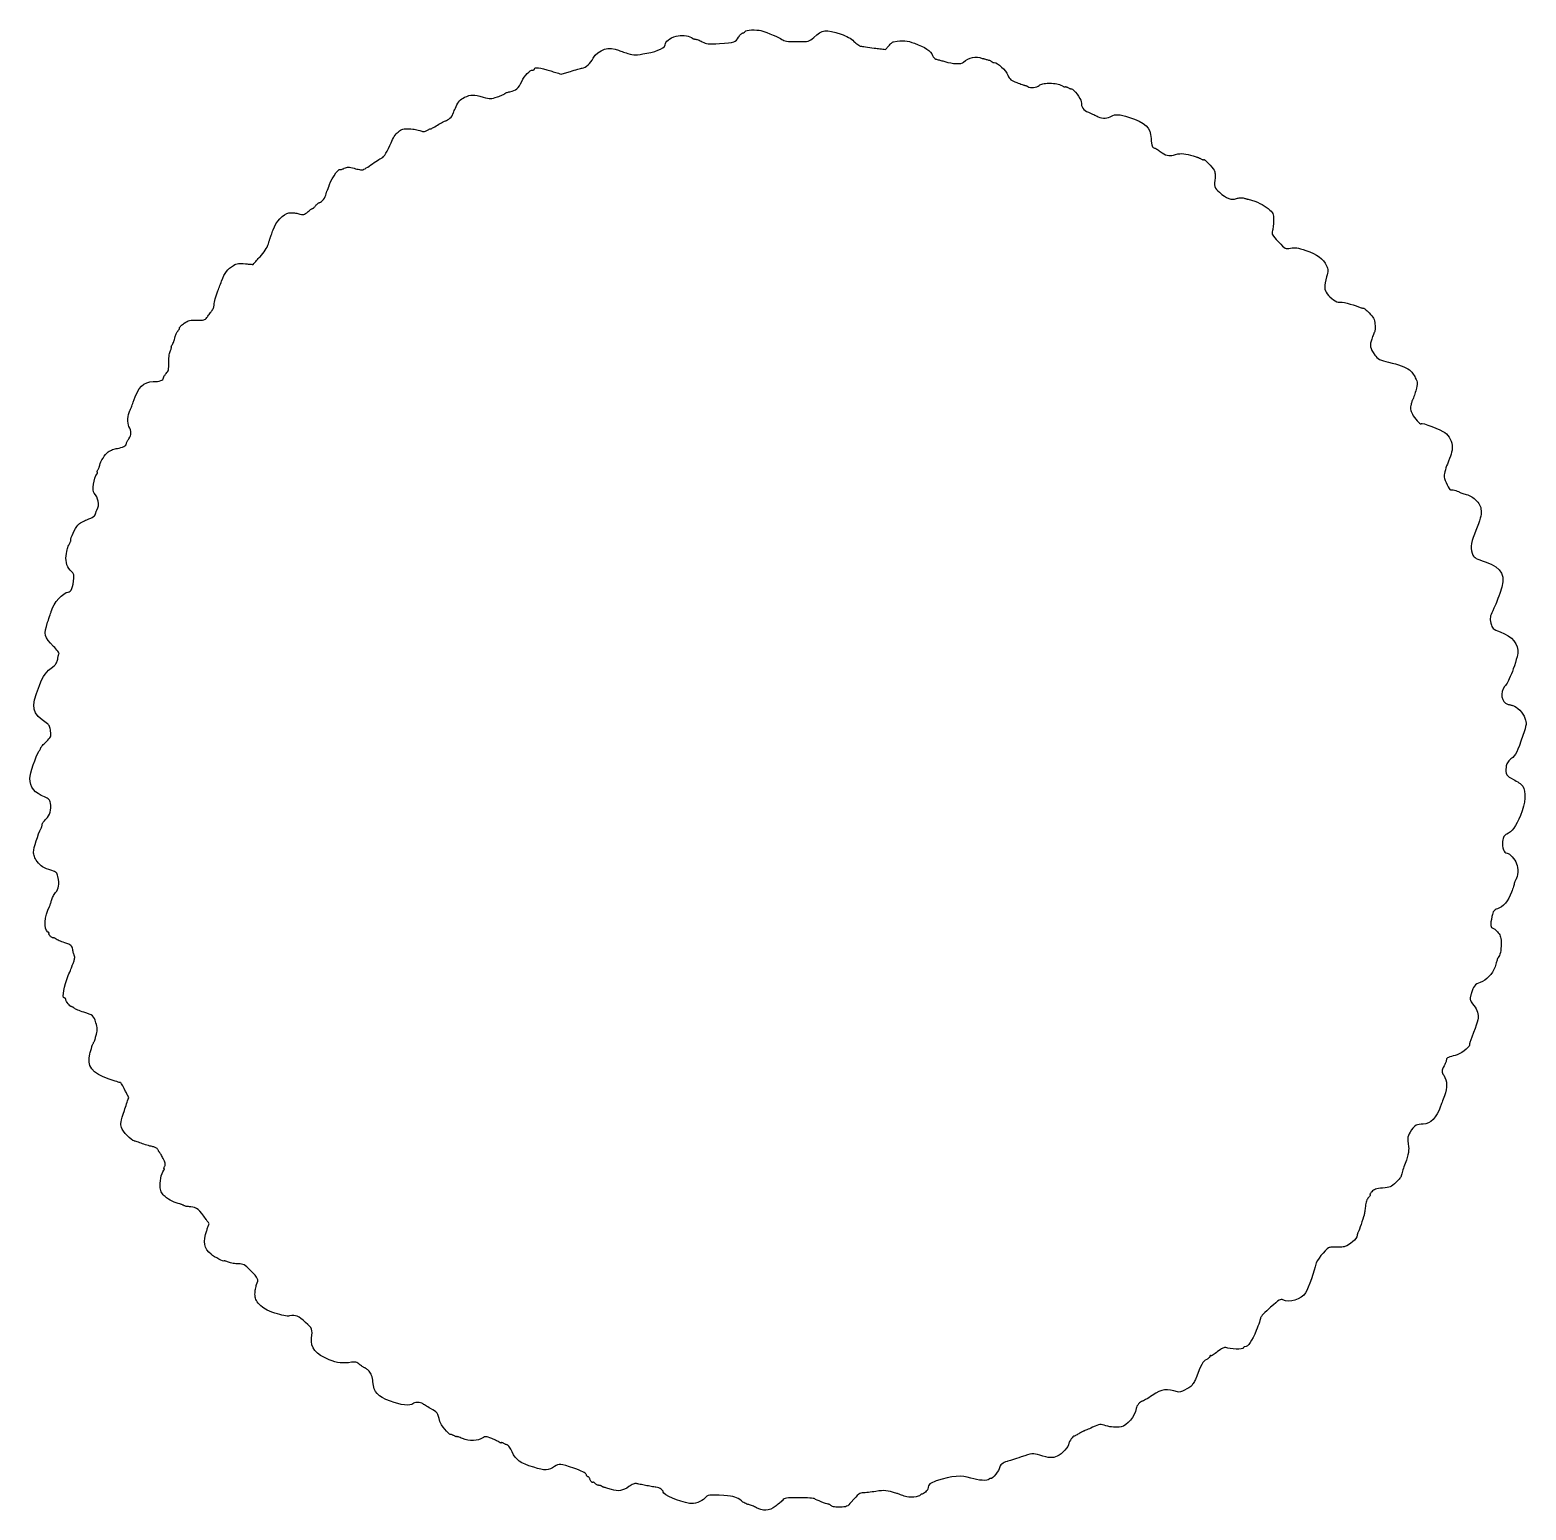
# Model space of a CAD drawing. Extents: x 7 to 348, y 3 to 340.
import ezdxf

# ---------------------------------------------------------------- set-up
doc = ezdxf.new("R2010")
doc.units = 0
doc.layers.get('0').update_dxf_attribs({"linetype": 'CONTINUOUS'})

msp = doc.modelspace()

# ---------------------------------------------------------------- linework, layer by layer
at = {"color": 7}
msp.add_lwpolyline([(172.273152, 3.354974), (172.079974, 3.465606), (171.864226, 3.576604), (171.633171, 3.685005), (171.394075, 3.787819), (171.154197, 3.882053), (170.920802, 3.964716), (170.701149, 4.032816), (170.502504, 4.08339), (170.305916, 4.136053), (170.092161, 4.210164), (169.868091, 4.302366), (169.640552, 4.409187), (169.416391, 4.527241), (169.202461, 4.65314), (169.005608, 4.783442), (168.832685, 4.91476), (168.451265, 5.213577), (168.092541, 5.453127), (167.727957, 5.642103), (167.328966, 5.789141), (166.867005, 5.902877), (166.313522, 5.991946), (165.639964, 6.065013), (164.817778, 6.130743), (163.729789, 6.202794), (162.864916, 6.242305), (162.1892, 6.245128), (161.668686, 6.205729), (161.269423, 6.119877), (160.957458, 5.983028), (160.698835, 5.790524), (160.459598, 5.537766), (160.15707, 5.243577), (159.780537, 4.97795), (159.348376, 4.747233), (158.878961, 4.557749), (158.390666, 4.415932), (157.901866, 4.328048), (157.430933, 4.300391), (156.996246, 4.339535), (156.048575, 4.55154), (155.044391, 4.843866), (154.040058, 5.192269), (153.091938, 5.572479), (152.2564, 5.960224), (151.589802, 6.331262), (151.148511, 6.661264), (150.988889, 6.926017), (150.957345, 7.118634), (150.86595, 7.302163), (150.719553, 7.473415), (150.523002, 7.629145), (150.281155, 7.76608), (149.998856, 7.881), (149.680958, 7.970691), (149.332315, 8.031876), (149.127165, 8.060268), (148.877054, 8.098904), (148.591657, 8.146035), (148.280645, 8.199996), (147.95369, 8.259037), (147.620471, 8.321465), (147.290655, 8.385557), (146.973917, 8.449594), (146.662518, 8.513743), (146.348007, 8.578174), (146.038982, 8.64111), (145.744043, 8.700856), (145.471792, 8.755664), (145.230827, 8.803782), (145.029747, 8.843463), (144.877155, 8.873012), (144.72666, 8.883454), (144.550409, 8.863416), (144.352541, 8.814987), (144.137194, 8.739662), (143.908509, 8.639106), (143.670624, 8.5149), (143.427681, 8.368737), (143.183822, 8.202226), (142.677775, 7.862007), (142.198725, 7.599427), (141.734021, 7.412342), (141.271001, 7.298691), (140.797018, 7.256302), (140.299409, 7.283113), (139.765526, 7.377008), (139.182712, 7.535871), (138.91109, 7.619663), (138.644094, 7.70035), (138.388539, 7.776014), (138.151241, 7.844678), (137.939018, 7.904397), (137.758684, 7.953221), (137.617053, 7.989233), (137.520945, 8.010399), (137.447714, 8.027333), (137.37165, 8.050757), (137.29497, 8.07977), (137.219896, 8.113269), (137.148646, 8.150184), (137.083439, 8.189413), (137.026489, 8.22994), (136.980021, 8.270693), (136.930731, 8.310119), (136.865696, 8.346921), (136.787701, 8.380252), (136.699535, 8.409349), (136.603983, 8.433338), (136.503825, 8.4514), (136.401855, 8.462971), (136.300853, 8.466922), (136.196742, 8.475389), (136.085851, 8.499942), (135.971599, 8.538804), (135.857392, 8.590225), (135.746642, 8.652483), (135.642762, 8.723829), (135.549157, 8.802597), (135.469246, 8.88701), (135.394071, 8.968262), (135.314041, 9.037942), (135.231624, 9.094979), (135.149271, 9.138272), (135.069445, 9.16672), (134.994605, 9.179138), (134.92721, 9.174622), (134.869716, 9.152045), (134.813734, 9.135676), (134.750669, 9.14894), (134.682676, 9.189439), (134.611912, 9.254886), (134.540532, 9.342968), (134.470688, 9.451341), (134.404537, 9.577664), (134.344235, 9.71965), (134.28382, 9.864797), (134.217348, 10.000207), (134.146993, 10.122917), (134.074936, 10.229936), (134.003353, 10.318356), (133.934423, 10.385186), (133.870325, 10.427435), (133.813234, 10.442111), (133.759078, 10.452271), (133.703387, 10.481565), (133.647753, 10.527878), (133.593758, 10.589148), (133.542998, 10.663345), (133.497055, 10.748406), (133.457521, 10.842245), (133.425983, 10.942858), (133.354744, 11.076095), (133.207018, 11.220141), (132.981274, 11.37573), (132.675988, 11.543624), (132.289637, 11.724641), (131.820691, 11.919516), (131.267623, 12.129038), (130.628909, 12.353969), (129.589282, 12.703303), (128.769195, 12.959618), (128.128254, 13.126383), (127.626062, 13.207183), (127.222227, 13.204361), (126.87635, 13.123758), (126.548041, 12.967717), (126.1969, 12.739823), (125.710434, 12.429463), (125.244614, 12.203826), (124.773809, 12.062066), (124.272379, 12.003308), (123.714696, 12.026732), (123.075121, 12.131408), (122.328023, 12.316546), (121.447763, 12.581242), (120.370075, 12.942289), (119.4777, 13.287136), (118.743719, 13.634891), (118.141205, 14.004602), (117.643238, 14.415433), (117.222888, 14.886433), (116.853236, 15.43671), (116.507359, 16.085367), (116.350768, 16.397392), (116.195537, 16.688843), (116.045717, 16.953372), (115.905359, 17.184569), (115.778514, 17.375972), (115.669238, 17.521229), (115.581574, 17.613885), (115.519581, 17.64758), (115.460058, 17.656893), (115.379472, 17.679471), (115.28138, 17.713792), (115.169338, 17.758437), (115.046904, 17.811892), (114.917626, 17.872683), (114.785067, 17.939372), (114.652778, 18.010405), (114.525219, 18.077461), (114.40622, 18.13272), (114.29838, 18.175451), (114.20431, 18.204997), (114.126608, 18.220519), (114.067884, 18.220519), (114.030737, 18.206408), (114.017783, 18.176323), (114.010559, 18.145022), (113.989872, 18.127524), (113.957182, 18.123009), (113.913928, 18.131475), (113.861562, 18.15236), (113.801531, 18.185016), (113.735287, 18.229124), (113.66428, 18.284273), (113.563789, 18.354826), (113.413046, 18.443105), (113.219425, 18.54558), (112.9903, 18.658697), (112.733046, 18.778952), (112.455037, 18.902791), (112.163648, 19.026656), (111.866257, 19.147024), (111.42897, 19.315316), (111.076607, 19.438506), (110.792737, 19.51781), (110.560922, 19.554443), (110.364727, 19.549645), (110.187715, 19.504633), (110.013451, 19.420585), (109.825502, 19.298808), (109.388419, 19.055702), (108.87331, 18.87567), (108.298996, 18.759284), (107.684308, 18.707127), (107.048071, 18.719827), (106.409109, 18.797946), (105.78625, 18.942105), (105.198319, 19.152871), (104.929031, 19.266607), (104.677805, 19.367106), (104.450148, 19.452645), (104.251551, 19.521369), (104.087518, 19.571517), (103.963541, 19.601235), (103.885125, 19.608855), (103.857778, 19.592486), (103.844824, 19.571319), (103.807678, 19.565393), (103.748953, 19.573859), (103.671251, 19.596155), (103.577181, 19.631066), (103.469341, 19.677833), (103.350342, 19.735547), (103.222783, 19.803391), (103.09142, 19.873074), (102.961513, 19.936038), (102.836435, 19.991071), (102.71955, 20.036932), (102.614233, 20.072377), (102.523846, 20.096083), (102.451766, 20.10709), (102.401356, 20.103986), (102.201466, 20.170536), (101.900513, 20.415418), (101.535241, 20.792808), (101.142399, 21.256807), (100.758732, 21.761649), (100.420991, 22.261408), (100.165916, 22.710254), (100.03026, 23.062383), (99.883603, 23.690017), (99.740037, 24.192626), (99.581332, 24.59575), (99.389263, 24.92488), (99.145601, 25.20555), (98.832122, 25.463219), (98.430599, 25.723428), (97.922805, 26.011659), (97.607193, 26.186891), (97.302179, 26.360573), (97.01519, 26.5281), (96.75366, 26.685013), (96.525024, 26.826745), (96.336711, 26.948752), (96.196153, 27.046568), (96.110783, 27.11563), (95.918483, 27.228688), (95.634226, 27.30788), (95.290888, 27.353515), (94.921355, 27.365933), (94.558505, 27.345613), (94.235225, 27.292781), (93.984394, 27.207804), (93.838895, 27.091077), (93.607605, 26.913105), (93.202133, 26.811959), (92.651896, 26.784301), (91.986312, 26.827227), (91.234799, 26.937466), (90.42678, 27.111795), (89.591673, 27.347027), (88.758895, 27.640027), (87.736037, 28.067456), (86.901822, 28.486838), (86.236596, 28.919823), (85.720699, 29.388055), (85.334469, 29.913189), (85.058256, 30.51686), (84.872393, 31.220722), (84.757229, 32.046419), (84.706471, 32.491289), (84.64412, 32.881374), (84.567426, 33.224361), (84.473641, 33.527863), (84.360012, 33.799474), (84.223792, 34.046839), (84.062234, 34.277558), (83.872584, 34.499272), (83.722131, 34.655169), (83.571546, 34.800629), (83.424852, 34.932424), (83.286078, 35.047404), (83.15925, 35.142372), (83.048399, 35.214141), (82.957546, 35.259548), (82.890721, 35.275352), (82.821105, 35.290028), (82.722252, 35.332333), (82.598745, 35.399219), (82.455176, 35.487699), (82.296135, 35.594828), (82.126209, 35.717651), (81.949984, 35.853174), (81.772052, 35.998434), (81.522319, 36.198927), (81.297063, 36.355617), (81.085794, 36.471582), (80.878025, 36.549814), (80.663268, 36.593302), (80.431033, 36.605155), (80.170836, 36.588222), (79.872182, 36.54575), (79.16795, 36.444486), (78.511606, 36.389399), (77.889171, 36.382061), (77.286671, 36.423999), (76.690135, 36.516794), (76.085587, 36.661997), (75.459051, 36.861246), (74.796554, 37.116034), (73.716134, 37.607216), (72.81394, 38.117756), (72.083264, 38.655954), (71.517397, 39.229963), (71.109626, 39.848004), (70.853244, 40.518335), (70.74154, 41.249093), (70.767815, 42.048572), (70.837174, 42.735812), (70.865283, 43.283662), (70.838698, 43.727882), (70.743953, 44.104282), (70.567581, 44.448678), (70.29612, 44.796799), (69.916105, 45.184516), (69.414074, 45.647558), (68.840511, 46.15056), (68.346131, 46.544178), (67.907987, 46.837745), (67.503136, 47.04055), (67.108634, 47.161934), (66.701537, 47.211122), (66.2589, 47.197576), (65.757781, 47.13041), (65.482323, 47.101143), (65.172929, 47.101143), (64.825437, 47.132157), (64.435694, 47.194528), (63.999545, 47.289047), (63.512835, 47.416442), (62.971412, 47.57756), (62.371114, 47.773171), (61.710595, 48.004393), (61.146114, 48.22193), (60.662278, 48.434446), (60.243689, 48.650653), (59.874949, 48.879256), (59.540668, 49.128964), (59.225448, 49.408451), (58.913892, 49.7264), (58.612989, 50.061993), (58.373205, 50.357734), (58.188067, 50.628187), (58.051105, 50.888001), (57.955846, 51.151738), (57.895815, 51.43396), (57.864544, 51.749315), (57.85557, 52.112366), (57.863274, 52.380559), (57.885372, 52.666563), (57.920314, 52.961629), (57.966545, 53.256859), (58.022521, 53.543458), (58.086684, 53.812611), (58.157491, 54.055494), (58.233389, 54.263294), (58.387883, 54.668732), (58.473535, 55.015868), (58.477994, 55.333396), (58.388944, 55.650106), (58.19403, 55.994725), (57.880913, 56.395963), (57.437251, 56.882627), (56.850706, 57.48339), (56.387393, 57.943554), (56.00656, 58.299044), (55.683333, 58.563204), (55.392851, 58.749386), (55.110242, 58.870939), (54.81064, 58.941238), (54.46918, 58.973637), (54.06099, 58.981539), (53.779155, 58.990006), (53.477612, 59.013994), (53.165722, 59.051815), (52.852845, 59.101853), (52.548344, 59.162446), (52.261581, 59.231901), (52.001914, 59.308522), (51.778704, 59.390676), (51.582103, 59.470545), (51.398689, 59.540652), (51.23248, 59.599721), (51.087488, 59.646567), (50.96773, 59.679985), (50.877219, 59.698612), (50.819967, 59.701434), (50.799986, 59.687323), (50.704637, 59.648433), (50.446644, 59.715856), (50.068071, 59.868479), (49.610995, 60.085225), (49.117481, 60.344983), (48.629607, 60.6267), (48.189436, 60.909289), (47.839046, 61.171612), (47.297309, 61.688756), (46.878618, 62.231187), (46.581057, 62.809347), (46.40271, 63.433685), (46.341654, 64.114653), (46.395979, 64.862689), (46.563768, 65.688242), (46.843101, 66.601765), (46.910631, 66.795792), (46.978161, 66.989823), (47.045691, 67.183851), (47.113221, 67.377876), (47.180754, 67.571904), (47.248284, 67.765931), (47.315814, 67.959962), (47.383344, 68.15399), (47.300422, 68.277462), (47.217499, 68.400931), (47.134577, 68.524404), (47.051654, 68.647876), (46.968735, 68.771351), (46.885812, 68.894823), (46.802889, 69.018292), (46.719967, 69.141765), (46.191921, 69.904033), (45.722735, 70.522839), (45.295196, 71.012091), (44.892101, 71.385688), (44.496242, 71.657533), (44.090407, 71.841528), (43.65739, 71.951575), (43.179986, 72.001573), (42.918256, 72.018958), (42.661304, 72.044781), (42.415666, 72.07777), (42.187879, 72.116692), (41.984481, 72.160284), (41.81201, 72.207293), (41.677006, 72.256485), (41.586003, 72.306591), (41.509939, 72.357557), (41.417745, 72.409187), (41.312959, 72.460069), (41.199119, 72.508772), (41.079756, 72.553876), (40.958409, 72.593966), (40.838614, 72.62761), (40.723907, 72.653405), (40.320533, 72.751271), (39.888137, 72.892738), (39.438422, 73.072), (38.983079, 73.283252), (38.533807, 73.520705), (38.1023, 73.778543), (37.700252, 74.050972), (37.33936, 74.332193), (37.104142, 74.544252), (36.903437, 74.75683), (36.734047, 74.975902), (36.592772, 75.207443), (36.476418, 75.45743), (36.38178, 75.731845), (36.305668, 76.036668), (36.24488, 76.377863), (36.201175, 76.874487), (36.207581, 77.41387), (36.259793, 77.974798), (36.353479, 78.536059), (36.484314, 79.076436), (36.647975, 79.574716), (36.840137, 80.00968), (37.056478, 80.360121), (37.106112, 80.430987), (37.145093, 80.497097), (37.173089, 80.55701), (37.189768, 80.609269), (37.19482, 80.652441), (37.187906, 80.685066), (37.168686, 80.705696), (37.136832, 80.712893), (37.105796, 80.724577), (37.088919, 80.758026), (37.085702, 80.810908), (37.095664, 80.880885), (37.118298, 80.965603), (37.153108, 81.062716), (37.199607, 81.169884), (37.257296, 81.284757), (37.333544, 81.452171), (37.378849, 81.618868), (37.391662, 81.792791), (37.370439, 81.98188), (37.313656, 82.194065), (37.219755, 82.437302), (37.087195, 82.71951), (36.914432, 83.048646), (36.781204, 83.290979), (36.651345, 83.522627), (36.528096, 83.738112), (36.414699, 83.931973), (36.314394, 84.098735), (36.230419, 84.23294), (36.166019, 84.329116), (36.124444, 84.384449), (36.089985, 84.423881), (36.046023, 84.482092), (35.994363, 84.556274), (35.936815, 84.643625), (35.875183, 84.741336), (35.811274, 84.846607), (35.746899, 84.956629), (35.683862, 85.068592), (35.607077, 85.1799), (35.503304, 85.288048), (35.377109, 85.390359), (35.233062, 85.484153), (35.075732, 85.566762), (34.909695, 85.635509), (34.739512, 85.68772), (34.569758, 85.720714), (34.374133, 85.754211), (34.129805, 85.80785), (33.846544, 85.878858), (33.534116, 85.964456), (33.20229, 86.061873), (32.860838, 86.168327), (32.519524, 86.281052), (32.188119, 86.397272), (31.86671, 86.512542), (31.55405, 86.622567), (31.257895, 86.724748), (30.986008, 86.816507), (30.746147, 86.895256), (30.546068, 86.958406), (30.393536, 87.003381), (30.296307, 87.027595), (29.98518, 87.160107), (29.593952, 87.433795), (29.155398, 87.81394), (28.702296, 88.265808), (28.267423, 88.754685), (27.883557, 89.245836), (27.583476, 89.704544), (27.399957, 90.096076), (27.311825, 90.403783), (27.262606, 90.704573), (27.257283, 91.02785), (27.300842, 91.40301), (27.398267, 91.85946), (27.554542, 92.426588), (27.77465, 93.133806), (28.063576, 94.010501), (28.186639, 94.378271), (28.309703, 94.746037), (28.432766, 95.113807), (28.555829, 95.481573), (28.678892, 95.849343), (28.801955, 96.217106), (28.925018, 96.584879), (29.048081, 96.952642), (28.941607, 97.163728), (28.835133, 97.374816), (28.728659, 97.585901), (28.622185, 97.796984), (28.515711, 98.008072), (28.409237, 98.219157), (28.302763, 98.430239), (28.196289, 98.641327), (28.021178, 98.980708), (27.850078, 99.297647), (27.687284, 99.585169), (27.537096, 99.836316), (27.403812, 100.044144), (27.291729, 100.201678), (27.205145, 100.301963), (27.14836, 100.338045), (27.059998, 100.355909), (26.882916, 100.40398), (26.627756, 100.478961), (26.305163, 100.577558), (25.925781, 100.696475), (25.500253, 100.832408), (25.039222, 100.982059), (24.553333, 101.142121), (23.223633, 101.645213), (22.127597, 102.197629), (21.260397, 102.805745), (20.617207, 103.475932), (20.193198, 104.214556), (19.983543, 105.027999), (19.983416, 105.922635), (20.187987, 106.904825), (20.267946, 107.177235), (20.344033, 107.442504), (20.414477, 107.694029), (20.477507, 107.925211), (20.531349, 108.129444), (20.574233, 108.300129), (20.604385, 108.430665), (20.620034, 108.514451), (20.634066, 108.582667), (20.659582, 108.668573), (20.695136, 108.768703), (20.739281, 108.879576), (20.79057, 108.997732), (20.847556, 109.119685), (20.908791, 109.241972), (20.97283, 109.361118), (21.036701, 109.477382), (21.097456, 109.591417), (21.153682, 109.700324), (21.203965, 109.801213), (21.246892, 109.891179), (21.28105, 109.967348), (21.305025, 110.02681), (21.317403, 110.066676), (21.330329, 110.119325), (21.35587, 110.215427), (21.392502, 110.349522), (21.438704, 110.516135), (21.492951, 110.709819), (21.553721, 110.925098), (21.61949, 111.156511), (21.688736, 111.398604), (21.781532, 111.748063), (21.844981, 112.059425), (21.878372, 112.348254), (21.880997, 112.630098), (21.852131, 112.920516), (21.791065, 113.235058), (21.697088, 113.589275), (21.569484, 113.998732), (21.382866, 114.551396), (21.210599, 114.979677), (21.022138, 115.30984), (20.786935, 115.568158), (20.474444, 115.7809), (20.054119, 115.974344), (19.495414, 116.174758), (18.767781, 116.408413), (18.418533, 116.52317), (18.075135, 116.644927), (17.746361, 116.769959), (17.440983, 116.894552), (17.167774, 117.014999), (16.935508, 117.127574), (16.752956, 117.228571), (16.628892, 117.314267), (16.535006, 117.389076), (16.438945, 117.458867), (16.343418, 117.522107), (16.251133, 117.577281), (16.164797, 117.622852), (16.08712, 117.657291), (16.02081, 117.679079), (15.968575, 117.686671), (15.823563, 117.739523), (15.636855, 117.882364), (15.427093, 118.091631), (15.212919, 118.343755), (15.012975, 118.615165), (14.845904, 118.882294), (14.730348, 119.121576), (14.684948, 119.309449), (14.676495, 119.380315), (14.655918, 119.446422), (14.624572, 119.506332), (14.583816, 119.558594), (14.535008, 119.601766), (14.479506, 119.634388), (14.418669, 119.655018), (14.353853, 119.662215), (14.19359, 119.787017), (14.123951, 120.135474), (14.138203, 120.668636), (14.229613, 121.347576), (14.391448, 122.133339), (14.616976, 122.986993), (14.899463, 123.869601), (15.232179, 124.742215), (15.409056, 125.168749), (15.574007, 125.569262), (15.723426, 125.934796), (15.853707, 126.256408), (15.961245, 126.52514), (16.042433, 126.732043), (16.093665, 126.868173), (16.111335, 126.924569), (16.118916, 126.956502), (16.141217, 127.022523), (16.176662, 127.118583), (16.223675, 127.240664), (16.280679, 127.384713), (16.346098, 127.546708), (16.418354, 127.722612), (16.495871, 127.908384), (16.569753, 128.103208), (16.629767, 128.300812), (16.675269, 128.496002), (16.705614, 128.683578), (16.72016, 128.85835), (16.718269, 129.015108), (16.699281, 129.148661), (16.662561, 129.253808), (16.614766, 129.360341), (16.562968, 129.499734), (16.508815, 129.666076), (16.453958, 129.853451), (16.400045, 130.055957), (16.348726, 130.267677), (16.30165, 130.482703), (16.260465, 130.69512), (16.195964, 131.011003), (16.118455, 131.263521), (16.011497, 131.466735), (15.858644, 131.634717), (15.643455, 131.781517), (15.349484, 131.921212), (14.96029, 132.067857), (14.459429, 132.235523), (14.125238, 132.348714), (13.795861, 132.468729), (13.479765, 132.591896), (13.18542, 132.714567), (12.921291, 132.833083), (12.695848, 132.943785), (12.517558, 133.043014), (12.394889, 133.127125), (12.302321, 133.197559), (12.210304, 133.257607), (12.121255, 133.306364), (12.037594, 133.342915), (11.961739, 133.366339), (11.896108, 133.375765), (11.843121, 133.370234), (11.805196, 133.34887), (11.76592, 133.331598), (11.709064, 133.337835), (11.637316, 133.365831), (11.553367, 133.413863), (11.459907, 133.480185), (11.359625, 133.563068), (11.255212, 133.660776), (11.149358, 133.771579), (11.051305, 133.885312), (10.969252, 133.991413), (10.904321, 134.087567), (10.857634, 134.171443), (10.830312, 134.24072), (10.82348, 134.293078), (10.838257, 134.3262), (10.875767, 134.337742), (10.913612, 134.345137), (10.929349, 134.36636), (10.924031, 134.399905), (10.898716, 134.444281), (10.854457, 134.498011), (10.792308, 134.5596), (10.713326, 134.627571), (10.618565, 134.700426), (10.295977, 135.06679), (10.082687, 135.594376), (9.976867, 136.254796), (9.976689, 137.019669), (10.080323, 137.860598), (10.285941, 138.749203), (10.591714, 139.657098), (10.995813, 140.555894), (11.044371, 140.661468), (11.097598, 140.796045), (11.153763, 140.954101), (11.211133, 141.130117), (11.267977, 141.31856), (11.322563, 141.513911), (11.373159, 141.710634), (11.418034, 141.903214), (11.473456, 142.104862), (11.554282, 142.327597), (11.656659, 142.56406), (11.776738, 142.806901), (11.910666, 143.04878), (12.054591, 143.282338), (12.204664, 143.500228), (12.357031, 143.695105), (12.614502, 144.036555), (12.813809, 144.386524), (12.95672, 144.757178), (13.045001, 145.160702), (13.080419, 145.609255), (13.064741, 146.115023), (12.999736, 146.690169), (12.887169, 147.346866), (12.820921, 147.648742), (12.744589, 147.892991), (12.647833, 148.089819), (12.52032, 148.249424), (12.351714, 148.382006), (12.131676, 148.497763), (11.849874, 148.606892), (11.495966, 148.719592), (10.827322, 148.929712), (10.268347, 149.130669), (9.799741, 149.33452), (9.402205, 149.553339), (9.056441, 149.799182), (8.743152, 150.084122), (8.443033, 150.420215), (8.136792, 150.819534), (7.952314, 151.089934), (7.791324, 151.360221), (7.654166, 151.629504), (7.541182, 151.896875), (7.452709, 152.161433), (7.389091, 152.422274), (7.350671, 152.678501), (7.337776, 152.929258), (7.382437, 153.362004), (7.506273, 153.962835), (7.694068, 154.683461), (7.930604, 155.475591), (8.200661, 156.290937), (8.489024, 157.081216), (8.780473, 157.798134), (9.05979, 158.393402), (9.110721, 158.49949), (9.158236, 158.613225), (9.201293, 158.731067), (9.238854, 158.849476), (9.269878, 158.964902), (9.293325, 159.073801), (9.308155, 159.172623), (9.313331, 159.257826), (9.330541, 159.349515), (9.379862, 159.466919), (9.457837, 159.605202), (9.561008, 159.759507), (9.685916, 159.924986), (9.829104, 160.096788), (9.987112, 160.270067), (10.156484, 160.439976), (10.479273, 160.79318), (10.74737, 161.180705), (10.960109, 161.600158), (11.116824, 162.049137), (11.216849, 162.525248), (11.259518, 163.026086), (11.244165, 163.549255), (11.170125, 164.092352), (11.108393, 164.3714), (11.032063, 164.604261), (10.932753, 164.799663), (10.802083, 164.966332), (10.631669, 165.112975), (10.413133, 165.248332), (10.13809, 165.381112), (9.798161, 165.520038), (9.037698, 165.861697), (8.371949, 166.261185), (7.803352, 166.715422), (7.334348, 167.221302), (6.967377, 167.775733), (6.704878, 168.375628), (6.549291, 169.017881), (6.503056, 169.699402), (6.566669, 170.234391), (6.731307, 170.979257), (6.973788, 171.863457), (7.270933, 172.816454), (7.599561, 173.767706), (7.936492, 174.646673), (8.258544, 175.382824), (8.542538, 175.90561), (8.640681, 176.05871), (8.73224, 176.207946), (8.815211, 176.349585), (8.88759, 176.479918), (8.947373, 176.595209), (8.992557, 176.691737), (9.021136, 176.765778), (9.031107, 176.813609), (9.054915, 176.868868), (9.12315, 176.9642), (9.231027, 177.094392), (9.373762, 177.254223), (9.546571, 177.43848), (9.744669, 177.641937), (9.963271, 177.859389), (10.197594, 178.085607), (10.566991, 178.442604), (10.84654, 178.735291), (11.046543, 178.988408), (11.177305, 179.226705), (11.24913, 179.474928), (11.27232, 179.757816), (11.257182, 180.100118), (11.214019, 180.526581), (11.171143, 180.836244), (11.115493, 181.119928), (11.047569, 181.376383), (10.967875, 181.604351), (10.87691, 181.802578), (10.775179, 181.969812), (10.663182, 182.104807), (10.541421, 182.206297), (9.315541, 183.073784), (8.401468, 183.871572), (7.784889, 184.665997), (7.451488, 185.523385), (7.386953, 186.510076), (7.576968, 187.692398), (8.00722, 189.136685), (8.663395, 190.909263), (9.000974, 191.746975), (9.310885, 192.438738), (9.618302, 193.018742), (9.948401, 193.521173), (10.326358, 193.980219), (10.777346, 194.430067), (11.326543, 194.9049), (11.999122, 195.438902), (12.160768, 195.578943), (12.309547, 195.737761), (12.443862, 195.912532), (12.562118, 196.100447), (12.662718, 196.29868), (12.744066, 196.504426), (12.804566, 196.714862), (12.842623, 196.927178), (12.869273, 197.11868), (12.901214, 197.308785), (12.93724, 197.492511), (12.976144, 197.664887), (13.016722, 197.82093), (13.057769, 197.955652), (13.098079, 198.064087), (13.136448, 198.141244), (13.143275, 198.228753), (13.093181, 198.366855), (12.991302, 198.548485), (12.84277, 198.766589), (12.65272, 199.014098), (12.426286, 199.283968), (12.168601, 199.569122), (11.884799, 199.862506), (11.184855, 200.591049), (10.657259, 201.225191), (10.292018, 201.806075), (10.079142, 202.374817), (10.008637, 202.972553), (10.070512, 203.640415), (10.254775, 204.419529), (10.551434, 205.351026), (10.706406, 205.806307), (10.855097, 206.247745), (10.99396, 206.664485), (11.119445, 207.045674), (11.228005, 207.380458), (11.31609, 207.657972), (11.380152, 207.867367), (11.416641, 207.99779), (11.655845, 208.666832), (12.035854, 209.375052), (12.520736, 210.082874), (13.074562, 210.750724), (13.661403, 211.339048), (14.245328, 211.808267), (14.790407, 212.118813), (15.26071, 212.231121), (15.487912, 212.286916), (15.699069, 212.450777), (15.892103, 212.717432), (16.064937, 213.08162), (16.215494, 213.538064), (16.341697, 214.081497), (16.441469, 214.706644), (16.512733, 215.408238), (16.52694, 215.693059), (16.521733, 215.940969), (16.495216, 216.157439), (16.445494, 216.347967), (16.37067, 216.518045), (16.268849, 216.67316), (16.138133, 216.818801), (15.976627, 216.96046), (15.654611, 217.264376), (15.375572, 217.624472), (15.142413, 218.032278), (14.958036, 218.479335), (14.82534, 218.957176), (14.747227, 219.457345), (14.726599, 219.97137), (14.766358, 220.4908), (14.84501, 221.049682), (14.915883, 221.502942), (14.98496, 221.872608), (15.058229, 222.180702), (15.141674, 222.449242), (15.241281, 222.70025), (15.363035, 222.95576), (15.512923, 223.23779), (15.589436, 223.382398), (15.658484, 223.522877), (15.718724, 223.65575), (15.768811, 223.77754), (15.807399, 223.884779), (15.833146, 223.973992), (15.844706, 224.041712), (15.840733, 224.084454), (15.839717, 224.308575), (15.936835, 224.679833), (16.11172, 225.154249), (16.34399, 225.687832), (16.613261, 226.236596), (16.899151, 226.756562), (17.181279, 227.203735), (17.439262, 227.534135), (17.61014, 227.697635), (17.822576, 227.867776), (18.068127, 228.039576), (18.338354, 228.208048), (18.624814, 228.368215), (18.919068, 228.515095), (19.212677, 228.643698), (19.497196, 228.749046), (19.968119, 228.918297), (20.372005, 229.091838), (20.711761, 229.271924), (20.990294, 229.460821), (21.210507, 229.660801), (21.375309, 229.874125), (21.487606, 230.10306), (21.550302, 230.349872), (21.566025, 230.43085), (21.5895, 230.520498), (21.619586, 230.61585), (21.655139, 230.713925), (21.695015, 230.811757), (21.738071, 230.906383), (21.783162, 230.994826), (21.829145, 231.074114), (22.01401, 231.474962), (22.115302, 231.934669), (22.136568, 232.433228), (22.081357, 232.950649), (21.953214, 233.466926), (21.755688, 233.962057), (21.492315, 234.416048), (21.166665, 234.808902), (21.024458, 235.104546), (20.961853, 235.58521), (20.970841, 236.195527), (21.043419, 236.880128), (21.171576, 237.583634), (21.347306, 238.250681), (21.562603, 238.825892), (21.809458, 239.253902), (21.860507, 239.324768), (21.900808, 239.390875), (21.930004, 239.450788), (21.947736, 239.503047), (21.953643, 239.546219), (21.94737, 239.578844), (21.928557, 239.599474), (21.896846, 239.606671), (21.866689, 239.619625), (21.852329, 239.656768), (21.853091, 239.715496), (21.868317, 239.793197), (21.897329, 239.887267), (21.939456, 239.995107), (21.994028, 240.114106), (22.060374, 240.241665), (22.131608, 240.375693), (22.20019, 240.513236), (22.264466, 240.650385), (22.322784, 240.78325), (22.373491, 240.907907), (22.414933, 241.020463), (22.445458, 241.117011), (22.463413, 241.193652), (22.556404, 241.554648), (22.713993, 241.956642), (22.924731, 242.381528), (23.177165, 242.811203), (23.459846, 243.227562), (23.761321, 243.612499), (24.07014, 243.947915), (24.374851, 244.215701), (24.579785, 244.356313), (24.817853, 244.492908), (25.080493, 244.62211), (25.359143, 244.740539), (25.645239, 244.84482), (25.930219, 244.931575), (26.205519, 244.997429), (26.462578, 245.039003), (26.891928, 245.10546), (27.283581, 245.199553), (27.631512, 245.317979), (27.929695, 245.457428), (28.172104, 245.614589), (28.352713, 245.786166), (28.465501, 245.96884), (28.504433, 246.15932), (28.516174, 246.230994), (28.549846, 246.329752), (28.603078, 246.451152), (28.67351, 246.590756), (28.758786, 246.744122), (28.856536, 246.9068), (28.964407, 247.074358), (29.080037, 247.242348), (29.281419, 247.563969), (29.425725, 247.885493), (29.512977, 248.210641), (29.543194, 248.543122), (29.516383, 248.886645), (29.432583, 249.244929), (29.291799, 249.621685), (29.094052, 250.020626), (28.971596, 250.341397), (28.895562, 250.753952), (28.864269, 251.231229), (28.876038, 251.746161), (28.929158, 252.271672), (29.021955, 252.780705), (29.15274, 253.246186), (29.319824, 253.641051), (29.382435, 253.770303), (29.459592, 253.94656), (29.54826, 254.161983), (29.645404, 254.408732), (29.748009, 254.678969), (29.853038, 254.964854), (29.95746, 255.258552), (30.05825, 255.552221), (30.50422, 256.768519), (30.959439, 257.777407), (31.437512, 258.592829), (31.952037, 259.228721), (32.516617, 259.699036), (33.144855, 260.017716), (33.850346, 260.198696), (34.646701, 260.255925), (35.152954, 260.271419), (35.607007, 260.316778), (36.004153, 260.390241), (36.33967, 260.490051), (36.608839, 260.614466), (36.806945, 260.761735), (36.929269, 260.930106), (36.971091, 261.117832), (36.983848, 261.196617), (37.020379, 261.29634), (37.078127, 261.412946), (37.154533, 261.542373), (37.24704, 261.680569), (37.353085, 261.823475), (37.470108, 261.96703), (37.595545, 262.107176), (37.770658, 262.309422), (37.909737, 262.511764), (38.016076, 262.727856), (38.092987, 262.971338), (38.143764, 263.255863), (38.171704, 263.595091), (38.180114, 264.002665), (38.172297, 264.492236), (38.170604, 264.858456), (38.184743, 265.236764), (38.213188, 265.616471), (38.254542, 265.986885), (38.307408, 266.337323), (38.370389, 266.657089), (38.44209, 266.935493), (38.521107, 267.16185), (38.59799, 267.35253), (38.664329, 267.530423), (38.719046, 267.691626), (38.761086, 267.832254), (38.789373, 267.948409), (38.802863, 268.036191), (38.800323, 268.091718), (38.780963, 268.111079), (38.760699, 268.124033), (38.755732, 268.161179), (38.765158, 268.219903), (38.788075, 268.297602), (38.823604, 268.391672), (38.87087, 268.499512), (38.928977, 268.618511), (38.997038, 268.74607), (39.128454, 268.982461), (39.227774, 269.166644), (39.303867, 269.3236), (39.365606, 269.478308), (39.42187, 269.655741), (39.481537, 269.880881), (39.553473, 270.178702), (39.646555, 270.574185), (39.697601, 270.763761), (39.760579, 270.953365), (39.833022, 271.137938), (39.912445, 271.312418), (39.996372, 271.471746), (40.082332, 271.610855), (40.167842, 271.724691), (40.250426, 271.808189), (40.328633, 271.880246), (40.401593, 271.961294), (40.467709, 272.048571), (40.525384, 272.139311), (40.573023, 272.230757), (40.609029, 272.320142), (40.631804, 272.404708), (40.639763, 272.48169), (40.661946, 272.567445), (40.725511, 272.677162), (40.826007, 272.806309), (40.95897, 272.950364), (41.119953, 273.1048), (41.304489, 273.265091), (41.508132, 273.42671), (41.72642, 273.585132), (42.055121, 273.802978), (42.352987, 273.973673), (42.639463, 274.101877), (42.933993, 274.192238), (43.256017, 274.249414), (43.624983, 274.278054), (44.060341, 274.282823), (44.581532, 274.268345), (45.117887, 274.251496), (45.54509, 274.251522), (45.881948, 274.273563), (46.14727, 274.322785), (46.359877, 274.404319), (46.538566, 274.52331), (46.702145, 274.684899), (46.869437, 274.894234), (46.985547, 275.049304), (47.116619, 275.223568), (47.258151, 275.411096), (47.405654, 275.605962), (47.554628, 275.802231), (47.700576, 275.993972), (47.839012, 276.175258), (47.965431, 276.340155), (48.081252, 276.504922), (48.189301, 276.685835), (48.287215, 276.876989), (48.372624, 277.072479), (48.443174, 277.2664), (48.496497, 277.452847), (48.530222, 277.62592), (48.541991, 277.779708), (48.557823, 278.055513), (48.603806, 278.383088), (48.677647, 278.753798), (48.777042, 279.15901), (48.89971, 279.590087), (49.043359, 280.0384), (49.205684, 280.49531), (49.384402, 280.952185), (49.443886, 281.100132), (49.524485, 281.304963), (49.622651, 281.557419), (49.734811, 281.848241), (49.857414, 282.168165), (49.986901, 282.507935), (50.119709, 282.858289), (50.252274, 283.209963), (50.514868, 283.865638), (50.781258, 284.437034), (51.060773, 284.936333), (51.362731, 285.375725), (51.696453, 285.767393), (52.071262, 286.123521), (52.496472, 286.456292), (52.981406, 286.777898), (53.258889, 286.938691), (53.519609, 287.062412), (53.780269, 287.15143), (54.057573, 287.20812), (54.368226, 287.234847), (54.728928, 287.234), (55.156396, 287.207923), (55.667329, 287.158988), (55.887914, 287.13545), (56.108496, 287.111913), (56.329078, 287.088376), (56.54966, 287.064838), (56.770239, 287.041301), (56.990821, 287.017764), (57.211403, 286.994226), (57.431982, 286.970689), (57.628988, 287.194257), (57.825996, 287.417825), (58.023001, 287.641393), (58.220009, 287.864961), (58.417014, 288.088526), (58.614016, 288.312094), (58.811025, 288.535662), (59.00803, 288.75923), (59.329424, 289.13579), (59.638551, 289.520493), (59.92797, 289.902529), (60.190256, 290.271091), (60.417975, 290.615374), (60.603706, 290.924563), (60.740011, 291.187853), (60.819462, 291.394435), (60.908452, 291.714014), (60.97839, 291.962404), (61.034876, 292.157256), (61.083509, 292.316237), (61.129878, 292.457007), (61.179583, 292.597226), (61.23822, 292.754557), (61.311395, 292.946657), (61.354493, 293.063237), (61.415191, 293.232974), (61.490696, 293.447787), (61.578222, 293.699606), (61.674965, 293.980352), (61.778134, 294.281954), (61.884933, 294.596336), (61.992575, 294.915419), (62.269624, 295.597528), (62.627135, 296.254194), (63.049771, 296.869145), (63.5222, 297.426099), (64.02909, 297.908773), (64.555105, 298.300892), (65.084904, 298.586174), (65.603154, 298.748341), (65.810923, 298.776897), (66.048055, 298.791516), (66.306263, 298.792645), (66.577261, 298.781017), (66.85276, 298.757056), (67.124476, 298.721319), (67.384126, 298.67434), (67.623413, 298.616662), (68.098077, 298.485099), (68.459392, 298.39547), (68.739077, 298.353967), (68.968851, 298.36678), (69.180439, 298.440087), (69.405554, 298.580086), (69.67592, 298.792966), (70.023253, 299.084914), (70.210691, 299.239081), (70.389719, 299.379548), (70.55612, 299.50348), (70.705681, 299.608044), (70.834179, 299.690402), (70.937411, 299.747724), (71.01115, 299.777177), (71.051183, 299.776048), (71.083949, 299.77379), (71.136866, 299.799952), (71.207178, 299.852095), (71.292127, 299.927601), (71.388961, 300.023867), (71.494921, 300.138289), (71.607243, 300.268258), (71.723185, 300.411175), (71.844527, 300.555828), (71.972348, 300.690778), (72.102794, 300.813071), (72.232032, 300.919748), (72.35621, 301.007863), (72.471494, 301.074459), (72.574046, 301.116581), (72.66001, 301.131285), (72.836397, 301.183874), (73.039549, 301.32943), (73.256371, 301.549628), (73.473778, 301.826138), (73.678672, 302.140644), (73.857956, 302.474815), (73.998542, 302.810332), (74.087338, 303.128865), (74.112879, 303.245431), (74.145388, 303.368054), (74.183519, 303.493056), (74.225943, 303.616765), (74.271324, 303.735501), (74.31834, 303.845591), (74.365654, 303.943358), (74.411933, 304.025124), (74.45697, 304.101535), (74.500732, 304.183958), (74.542128, 304.269788), (74.580078, 304.356424), (74.613502, 304.441272), (74.641329, 304.521727), (74.662439, 304.59519), (74.675788, 304.659062), (74.826089, 305.190763), (75.10813, 305.839372), (75.480697, 306.541445), (75.90256, 307.233541), (76.332495, 307.852221), (76.729265, 308.334042), (77.051656, 308.615567), (77.258438, 308.633347), (77.303791, 308.613591), (77.378715, 308.611898), (77.479248, 308.627364), (77.601408, 308.658671), (77.74123, 308.704656), (77.894736, 308.764145), (78.057954, 308.835968), (78.226914, 308.91895), (78.483491, 309.044073), (78.712334, 309.133493), (78.931592, 309.187225), (79.159427, 309.205287), (79.413978, 309.187705), (79.713401, 309.134486), (80.075845, 309.045648), (80.519468, 308.921211), (80.822571, 308.837106), (81.122066, 308.761131), (81.410189, 308.694778), (81.679203, 308.63953), (81.921344, 308.59687), (82.128876, 308.56828), (82.294039, 308.555241), (82.409081, 308.559249), (82.53237, 308.59917), (82.721165, 308.689057), (82.966055, 308.823181), (83.257633, 308.995808), (83.586492, 309.201203), (83.943232, 309.433642), (84.318435, 309.687388), (84.702695, 309.956709), (85.08334, 310.224781), (85.448165, 310.474946), (85.788497, 310.70172), (86.095657, 310.899625), (86.360957, 311.063179), (86.575725, 311.186902), (86.731277, 311.265315), (86.818933, 311.292944), (86.987462, 311.368278), (87.202843, 311.5805), (87.454678, 311.912281), (87.732579, 312.346288), (88.026147, 312.86519), (88.324989, 313.451659), (88.61872, 314.088361), (88.896935, 314.757964), (89.05698, 315.136624), (89.23364, 315.500886), (89.424739, 315.847477), (89.628094, 316.173119), (89.841527, 316.474533), (90.062868, 316.748443), (90.28993, 316.991572), (90.52054, 317.200644), (90.815699, 317.43395), (91.081044, 317.617073), (91.332761, 317.754904), (91.587032, 317.852332), (91.860034, 317.914249), (92.167953, 317.945544), (92.526968, 317.951107), (92.953259, 317.93583), (93.438114, 317.908683), (93.837198, 317.879491), (94.176734, 317.843384), (94.482926, 317.795494), (94.781994, 317.730951), (95.100148, 317.644885), (95.463606, 317.532426), (95.898578, 317.388707), (96.061445, 317.344737), (96.225665, 317.321739), (96.391225, 317.319707), (96.558125, 317.33865), (96.726369, 317.378563), (96.895954, 317.439445), (97.066873, 317.521297), (97.23913, 317.624118), (97.378085, 317.71227), (97.507721, 317.788813), (97.625199, 317.852482), (97.727677, 317.90201), (97.812315, 317.936131), (97.876289, 317.953578), (97.916754, 317.953098), (97.930866, 317.933399), (97.962268, 317.92454), (98.052275, 317.955109), (98.194568, 318.021662), (98.382847, 318.120751), (98.610793, 318.248932), (98.872096, 318.402757), (99.160446, 318.578782), (99.46953, 318.77356), (99.786527, 318.97128), (100.097553, 319.155735), (100.394714, 319.322888), (100.670098, 319.468703), (100.915809, 319.589141), (101.123945, 319.680167), (101.286606, 319.737743), (101.395888, 319.757832), (101.575715, 319.80735), (101.810495, 319.940925), (102.075906, 320.136088), (102.347612, 320.370371), (102.601293, 320.621304), (102.81261, 320.86642), (102.957246, 321.08325), (103.010866, 321.249325), (103.0254, 321.318277), (103.067045, 321.444013), (103.132884, 321.61939), (103.219998, 321.837264), (103.325464, 322.090492), (103.446368, 322.371932), (103.579786, 322.67444), (103.722797, 322.990874), (103.934723, 323.435228), (104.133105, 323.803583), (104.329439, 324.108408), (104.535221, 324.362167), (104.761961, 324.577329), (105.021149, 324.766362), (105.324283, 324.941731), (105.682869, 325.115904), (106.197756, 325.337202), (106.654428, 325.496167), (107.084193, 325.593107), (107.518367, 325.62834), (107.988252, 325.602178), (108.525169, 325.514937), (109.160414, 325.366932), (109.925313, 325.158475), (110.470504, 325.007188), (110.908832, 324.900093), (111.273793, 324.837854), (111.598908, 324.821132), (111.917663, 324.850591), (112.263575, 324.926893), (112.670138, 325.050702), (113.170868, 325.222682), (113.485557, 325.336361), (113.784702, 325.450506), (114.061356, 325.562043), (114.308577, 325.667893), (114.519416, 325.764978), (114.686932, 325.850223), (114.80417, 325.920553), (114.864202, 325.972885), (114.912518, 326.01843), (114.996203, 326.069304), (115.110661, 326.12379), (115.251301, 326.180178), (115.413528, 326.236755), (115.592756, 326.291805), (115.784384, 326.343618), (115.983825, 326.390484), (116.500425, 326.518102), (116.935577, 326.665557), (117.304913, 326.846146), (117.624056, 327.07316), (117.908632, 327.3599), (118.174259, 327.71966), (118.436573, 328.165744), (118.711195, 328.71144), (118.992114, 329.24679), (119.302095, 329.741799), (119.631855, 330.186898), (119.972102, 330.572523), (120.313554, 330.889106), (120.646927, 331.127082), (120.962922, 331.276882), (121.252511, 331.328899), (121.329904, 331.334656), (121.402105, 331.351166), (121.467533, 331.377272), (121.524609, 331.411804), (121.571752, 331.453613), (121.607382, 331.501542), (121.629932, 331.554431), (121.637778, 331.611121), (121.694123, 331.758534), (121.86386, 331.847595), (122.148033, 331.878171), (122.547693, 331.850118), (123.063886, 331.763332), (123.697656, 331.617666), (124.450054, 331.412992), (125.32213, 331.149177), (125.617664, 331.056159), (125.913196, 330.963139), (126.208731, 330.870118), (126.504265, 330.777101), (126.799797, 330.68408), (127.095332, 330.591063), (127.390864, 330.498042), (127.686398, 330.405024), (127.952178, 330.483683), (128.217961, 330.562344), (128.483741, 330.641002), (128.749521, 330.719663), (129.015301, 330.798321), (129.281084, 330.876982), (129.546864, 330.95564), (129.812644, 331.034301), (130.251276, 331.163), (130.682738, 331.287491), (131.095993, 331.404732), (131.48001, 331.511686), (131.823754, 331.605307), (132.116187, 331.682557), (132.346277, 331.740393), (132.502992, 331.775772), (132.842308, 331.873339), (133.181818, 332.029402), (133.517821, 332.240674), (133.846612, 332.503863), (134.164499, 332.815679), (134.467781, 333.172834), (134.752752, 333.572038), (135.015718, 334.009999), (135.500217, 334.708428), (136.106704, 335.289123), (136.808583, 335.743732), (137.579258, 336.063896), (138.392134, 336.241259), (139.22062, 336.267477), (140.038119, 336.134175), (140.818035, 335.833007), (140.938812, 335.778245), (141.116358, 335.708223), (141.342147, 335.625834), (141.607656, 335.533959), (141.904362, 335.435489), (142.223736, 335.333305), (142.557254, 335.230296), (142.896395, 335.129348), (143.425319, 334.980341), (143.872557, 334.874361), (144.280961, 334.811687), (144.69338, 334.792609), (145.152666, 334.817388), (145.70167, 334.886315), (146.383242, 334.999673), (147.240233, 335.157737), (148.203025, 335.363638), (149.05655, 335.597013), (149.79492, 335.854792), (150.412247, 336.133918), (150.902639, 336.431321), (151.260209, 336.743936), (151.479072, 337.0687), (151.553333, 337.40255), (151.621558, 337.638527), (151.812893, 337.895126), (152.10733, 338.159992), (152.484859, 338.420768), (152.925475, 338.665107), (153.409167, 338.880652), (153.915928, 339.055051), (154.425752, 339.175952), (154.871256, 339.229687), (155.340527, 339.240496), (155.81569, 339.211617), (156.278876, 339.146324), (156.712217, 339.047885), (157.097843, 338.919556), (157.41788, 338.764608), (157.654464, 338.5863), (157.70435, 338.545756), (157.76895, 338.507932), (157.845557, 338.473656), (157.931465, 338.443758), (158.023975, 338.419063), (158.120374, 338.400408), (158.21796, 338.388611), (158.314029, 338.384491), (158.428797, 338.372638), (158.579978, 338.33865), (158.761105, 338.284914), (158.965719, 338.213817), (159.187357, 338.127742), (159.419552, 338.029069), (159.655846, 337.920182), (159.889771, 337.803466), (160.241508, 337.631375), (160.571905, 337.500354), (160.911752, 337.407251), (161.291823, 337.348919), (161.742902, 337.322192), (162.295772, 337.323886), (162.981211, 337.350979), (163.83, 337.40023), (165.015728, 337.478019), (165.921357, 337.552762), (166.595126, 337.640229), (167.085272, 337.756185), (167.440037, 337.9164), (167.70766, 338.136643), (167.936378, 338.43268), (168.174433, 338.820279), (168.298376, 339.016189), (168.430157, 339.198956), (168.565731, 339.364578), (168.701065, 339.509059), (168.832115, 339.628394), (168.954845, 339.718589), (169.065214, 339.775638), (169.159185, 339.795534), (169.243812, 339.802731), (169.327398, 339.823361), (169.407784, 339.855986), (169.48281, 339.899152), (169.550311, 339.951414), (169.60813, 340.011324), (169.654104, 340.077438), (169.686074, 340.148304), (169.833423, 340.266072), (170.159257, 340.361209), (170.617538, 340.431415), (171.162232, 340.474389), (171.747307, 340.487823), (172.326723, 340.46945), (172.854448, 340.416937), (173.284444, 340.327997), (173.919746, 340.126152), (174.616356, 339.880384), (175.33795, 339.605889), (176.048218, 339.317859), (176.710848, 339.031488), (177.289516, 338.761972), (177.747916, 338.524501), (178.049727, 338.334272), (178.262413, 338.192354), (178.502592, 338.077854), (178.787854, 337.988149), (179.135792, 337.920625), (179.563999, 337.872661), (180.090061, 337.841642), (180.731578, 337.824963), (181.506137, 337.819967), (182.42048, 337.822225), (183.123061, 337.835969), (183.657756, 337.872111), (184.068443, 337.941447), (184.398999, 338.054802), (184.693295, 338.222981), (184.995216, 338.456805), (185.348632, 338.767085), (186.060416, 339.375029), (186.687737, 339.823113), (187.283288, 340.117471), (187.899765, 340.264232), (188.589869, 340.269538), (189.406293, 340.139507), (190.401736, 339.88028), (191.628889, 339.49799), (192.067143, 339.344665), (192.486785, 339.175605), (192.886104, 338.991765), (193.263376, 338.794105), (193.616893, 338.583582), (193.944934, 338.361157), (194.245783, 338.127787), (194.517727, 337.884433), (194.739692, 337.678219), (194.966409, 337.482472), (195.19151, 337.301726), (195.408629, 337.140503), (195.6114, 337.003324), (195.793453, 336.894716), (195.948424, 336.819205), (196.069949, 336.781311), (196.222685, 336.757294), (196.467109, 336.72153), (196.790584, 336.675765), (197.180471, 336.621734), (197.624133, 336.561177), (198.108928, 336.495829), (198.622223, 336.427429), (199.151373, 336.357715), (199.474322, 336.315418), (199.797269, 336.273119), (200.120219, 336.230819), (200.443169, 336.18852), (200.766118, 336.14622), (201.089065, 336.103921), (201.412015, 336.061624), (201.734965, 336.019325), (201.824717, 336.125991), (201.914472, 336.232654), (202.004224, 336.33932), (202.093977, 336.445988), (202.183732, 336.552654), (202.273484, 336.659317), (202.363239, 336.765983), (202.452992, 336.872649), (202.604723, 337.045183), (202.760766, 337.208304), (202.916671, 337.358286), (203.067982, 337.49141), (203.21025, 337.603943), (203.339025, 337.692166), (203.449854, 337.75235), (203.538286, 337.780775), (204.3423, 337.892473), (205.02433, 337.96475), (205.616389, 337.99538), (206.150498, 337.982144), (206.658681, 337.922784), (207.172955, 337.815088), (207.72534, 337.656818), (208.347855, 337.445749), (209.190723, 337.125365), (209.936453, 336.799497), (210.586264, 336.467324), (211.141375, 336.12802), (211.603011, 335.78076), (211.97239, 335.424722), (212.250728, 335.059078), (212.439253, 334.683011), (212.521983, 334.494032), (212.619909, 334.325526), (212.733311, 334.177249), (212.86247, 334.048959), (213.007674, 333.940411), (213.169198, 333.851361), (213.347328, 333.781568), (213.542344, 333.730788), (213.722441, 333.692134), (213.925841, 333.644896), (214.145557, 333.590907), (214.374611, 333.531999), (214.60602, 333.470003), (214.832802, 333.406757), (215.047977, 333.344092), (215.244559, 333.283844), (215.931155, 333.090795), (216.607983, 332.945434), (217.258062, 332.848442), (217.864413, 332.800498), (218.410062, 332.802192), (218.878026, 332.854386), (219.25133, 332.957668), (219.512992, 333.112718), (219.987735, 333.489699), (220.49451, 333.793732), (221.026073, 334.023308), (221.575184, 334.176933), (222.134597, 334.253099), (222.697068, 334.250277), (223.255357, 334.16703), (223.802222, 334.001823), (223.84941, 333.986526), (223.929852, 333.963694), (224.039182, 333.934431), (224.17304, 333.899861), (224.32706, 333.86109), (224.496873, 333.819233), (224.678119, 333.775401), (224.866429, 333.730706), (225.054959, 333.682101), (225.236834, 333.62706), (225.407646, 333.567483), (225.562984, 333.505261), (225.698439, 333.4423), (225.809601, 333.380496), (225.892066, 333.321743), (225.941419, 333.267946), (225.980842, 333.218574), (226.034848, 333.172518), (226.101021, 333.13078), (226.17695, 333.094371), (226.26022, 333.064297), (226.348414, 333.041578), (226.439123, 333.027213), (226.529931, 333.02219), (226.86238, 332.946924), (227.268484, 332.738525), (227.719774, 332.4231), (228.187792, 332.026744), (228.644069, 331.575555), (229.060141, 331.095642), (229.407545, 330.613101), (229.657817, 330.154036), (229.812777, 329.823833), (229.969294, 329.55012), (230.141004, 329.321638), (230.341531, 329.127131), (230.584508, 328.955339), (230.883567, 328.795006), (231.252336, 328.634873), (231.704444, 328.463686), (232.022012, 328.349575), (232.329411, 328.240826), (232.619118, 328.139979), (232.883603, 328.049584), (233.11535, 327.972181), (233.306826, 327.910316), (233.450517, 327.866532), (233.538889, 327.843361), (233.602857, 327.827133), (233.676605, 327.803201), (233.757504, 327.772727), (233.842944, 327.736856), (233.930297, 327.696747), (234.016945, 327.653544), (234.100271, 327.608405), (234.177654, 327.562479), (234.454051, 327.434342), (234.780881, 327.355119), (235.140198, 327.323101), (235.514052, 327.336592), (235.884491, 327.393866), (236.233566, 327.493225), (236.543328, 327.632962), (236.795826, 327.811374), (236.961626, 327.942243), (237.148723, 328.051921), (237.36182, 328.141523), (237.605632, 328.212155), (237.884866, 328.264933), (238.204231, 328.300968), (238.568439, 328.321372), (238.982199, 328.327242), (239.572275, 328.321598), (240.058355, 328.304636), (240.463389, 328.271721), (240.81033, 328.218265), (241.122121, 328.139666), (241.421717, 328.031327), (241.732062, 327.888641), (242.076111, 327.707014), (242.20367, 327.640164), (242.322669, 327.584151), (242.430509, 327.539746), (242.524579, 327.50772), (242.602281, 327.488839), (242.661005, 327.4839), (242.698151, 327.493637), (242.711105, 327.518868), (242.724059, 327.544014), (242.761206, 327.553581), (242.81993, 327.54836), (242.897632, 327.529112), (242.991702, 327.496643), (243.099542, 327.451733), (243.218541, 327.395164), (243.3461, 327.327721), (243.477629, 327.258097), (243.608011, 327.195286), (243.733842, 327.140506), (243.851721, 327.094981), (243.958243, 327.059932), (244.050007, 327.036592), (244.123614, 327.02615), (244.175655, 327.029847), (244.375599, 326.959517), (244.674746, 326.705531), (245.03437, 326.318376), (245.415729, 325.84853), (245.780089, 325.346482), (246.088718, 324.862708), (246.302883, 324.447697), (246.383841, 324.151931), (246.404584, 323.682189), (246.464712, 323.279343), (246.57111, 322.933169), (246.730661, 322.63344), (246.950244, 322.369932), (247.236748, 322.132421), (247.597052, 321.910681), (248.038041, 321.694485), (248.318562, 321.568431), (248.615674, 321.434405), (248.920341, 321.296519), (249.22353, 321.15888), (249.516206, 321.025592), (249.789332, 320.900768), (250.033872, 320.788514), (250.240797, 320.692937), (250.627797, 320.541213), (251.026462, 320.437437), (251.430065, 320.381355), (251.831876, 320.372716), (252.225169, 320.411266), (252.60322, 320.496749), (252.959297, 320.628916), (253.286678, 320.807511), (253.597049, 320.972182), (253.942985, 321.082862), (254.331961, 321.139134), (254.771446, 321.140573), (255.268911, 321.086775), (255.831825, 320.977314), (256.467664, 320.811776), (257.183896, 320.589741), (258.528236, 320.113674), (259.623842, 319.644882), (260.494515, 319.16073), (261.164053, 318.638581), (261.65626, 318.055799), (261.994932, 317.389748), (262.203873, 316.617791), (262.306881, 315.717293), (262.348156, 315.154432), (262.400415, 314.688319), (262.466029, 314.312272), (262.547379, 314.019597), (262.646846, 313.803606), (262.766802, 313.65761), (262.909629, 313.574916), (263.0777, 313.548839), (263.158137, 313.532159), (263.273913, 313.484323), (263.419584, 313.408696), (263.589705, 313.308631), (263.778825, 313.187484), (263.981497, 313.048608), (264.192281, 312.895359), (264.40572, 312.731086), (264.809921, 312.435128), (265.203059, 312.197034), (265.587223, 312.016268), (265.964509, 311.892301), (266.337009, 311.824591), (266.706813, 311.812597), (267.076013, 311.855805), (267.446704, 311.953666), (267.91489, 312.091859), (268.379025, 312.189624), (268.843038, 312.246932), (269.310852, 312.263752), (269.786396, 312.240046), (270.273602, 312.175813), (270.776398, 312.071004), (271.29871, 311.925597), (271.596691, 311.83333), (271.880251, 311.746126), (272.142783, 311.665978), (272.377685, 311.594875), (272.578347, 311.534801), (272.738173, 311.487749), (272.850551, 311.455709), (272.90888, 311.440666), (272.950186, 311.42774), (273.013777, 311.401748), (273.096465, 311.364285), (273.195071, 311.316903), (273.30641, 311.261161), (273.427297, 311.198627), (273.554554, 311.130862), (273.684992, 311.059429), (273.81255, 310.992791), (273.931549, 310.938765), (274.039389, 310.897956), (274.13346, 310.870947), (274.211161, 310.85836), (274.269886, 310.8609), (274.307032, 310.878962), (274.319986, 310.913224), (274.406789, 310.939668), (274.63892, 310.784472), (274.973971, 310.491023), (275.369534, 310.102716), (275.783192, 309.662948), (276.172541, 309.215124), (276.495169, 308.802639), (276.708664, 308.46889), (276.779522, 308.306279), (276.839756, 308.116289), (276.888496, 307.905601), (276.924872, 307.6809), (276.948014, 307.448861), (276.957045, 307.21617), (276.95109, 306.989508), (276.929302, 306.775555), (276.844218, 306.120202), (276.804188, 305.580316), (276.816041, 305.132264), (276.886605, 304.75241), (277.02271, 304.417127), (277.23119, 304.102779), (277.51887, 303.785734), (277.892586, 303.442357), (278.486458, 302.95234), (279.036091, 302.555967), (279.54809, 302.250797), (280.029068, 302.034386), (280.485624, 301.904293), (280.92437, 301.85808), (281.351905, 301.8933), (281.774841, 302.007515), (281.993727, 302.07742), (282.218251, 302.131456), (282.445488, 302.169449), (282.672536, 302.191237), (282.896451, 302.196627), (283.114327, 302.185451), (283.323171, 302.157511), (283.520134, 302.112655), (283.68752, 302.065701), (283.849205, 302.020419), (284.001295, 301.977911), (284.139809, 301.939266), (284.260911, 301.905589), (284.360592, 301.877959), (284.434929, 301.857498), (284.48, 301.845278), (285.255208, 301.62762), (285.955006, 301.404695), (286.587015, 301.172994), (287.158769, 300.929007), (287.677888, 300.669227), (288.151993, 300.390146), (288.588704, 300.088256), (288.995527, 299.760042), (289.397666, 299.405004), (289.704639, 299.110643), (289.929316, 298.850595), (290.084482, 298.598506), (290.182893, 298.32801), (290.237305, 298.012751), (290.26073, 297.626372), (290.265527, 297.142508), (290.26073, 296.819552), (290.247183, 296.482155), (290.225452, 296.140286), (290.196863, 295.803908), (290.162234, 295.482987), (290.122582, 295.187492), (290.078781, 294.927385), (290.031876, 294.712636), (289.966908, 294.420706), (289.943484, 294.168136), (289.974359, 293.930979), (290.071951, 293.685285), (290.248848, 293.407102), (290.517636, 293.072482), (290.890791, 292.657471), (291.380898, 292.138123), (291.905549, 291.591024), (292.314376, 291.182832), (292.639948, 290.896978), (292.914634, 290.716895), (293.170949, 290.626005), (293.441374, 290.607745), (293.758422, 290.645535), (294.154493, 290.72281), (294.508795, 290.784007), (294.84749, 290.814538), (295.190023, 290.811405), (295.555868, 290.771615), (295.964469, 290.692172), (296.435244, 290.57008), (296.987694, 290.402347), (297.641236, 290.185978), (298.541496, 289.852408), (299.343657, 289.4963), (300.052091, 289.114454), (300.671089, 288.703665), (301.204997, 288.260729), (301.658133, 287.782441), (302.034815, 287.265602), (302.339361, 286.707005), (302.482956, 286.385543), (302.585967, 286.110991), (302.64862, 285.860463), (302.671198, 285.611068), (302.653982, 285.339916), (302.597086, 285.024114), (302.500764, 284.640774), (302.365354, 284.167005), (302.169915, 283.453378), (302.033037, 282.830604), (301.955031, 282.286087), (301.936122, 281.807221), (301.976649, 281.381407), (302.076951, 280.996041), (302.237309, 280.638522), (302.457979, 280.296249), (302.760662, 279.93563), (303.12662, 279.574423), (303.530564, 279.230154), (303.947124, 278.92037), (304.350956, 278.662602), (304.71666, 278.474388), (305.019004, 278.373268), (305.232534, 278.376768), (305.48501, 278.401152), (305.905944, 278.362305), (306.453879, 278.269942), (307.087326, 278.133769), (307.76466, 277.963493), (308.444448, 277.768828), (309.085065, 277.559475), (309.645135, 277.345147), (309.85539, 277.259611), (310.055881, 277.184199), (310.242006, 277.12025), (310.408997, 277.069097), (310.55214, 277.032081), (310.666751, 277.010547), (310.748144, 277.005806), (310.791634, 277.019212), (310.83789, 277.017236), (310.927298, 276.968209), (311.054581, 276.876642), (311.21446, 276.746975), (311.401686, 276.58365), (311.611038, 276.391112), (311.837183, 276.173804), (312.074899, 275.936164), (312.407159, 275.586663), (312.675806, 275.275138), (312.888545, 274.986368), (313.053053, 274.705142), (313.177118, 274.416245), (313.268332, 274.104463), (313.334456, 273.754578), (313.383196, 273.351378), (313.406621, 273.065891), (313.421014, 272.78764), (313.426376, 272.523561), (313.423272, 272.280605), (313.411701, 272.065709), (313.391945, 271.885815), (313.364287, 271.747868), (313.328784, 271.658807), (313.280862, 271.569805), (313.217504, 271.43203), (313.141416, 271.25241), (313.05531, 271.037876), (312.961951, 270.795357), (312.86402, 270.531781), (312.764255, 270.254083), (312.665392, 269.969188), (312.504159, 269.450822), (312.404591, 268.998214), (312.371288, 268.587515), (312.408739, 268.194865), (312.521431, 267.796412), (312.713934, 267.368304), (312.990766, 266.88668), (313.35647, 266.327691), (313.581909, 266.031208), (313.834695, 265.771623), (314.125271, 265.543474), (314.464136, 265.341296), (314.861758, 265.15963), (315.328639, 264.993008), (315.875247, 264.835974), (316.512025, 264.683061), (317.333348, 264.489504), (318.085639, 264.289951), (318.77048, 264.083796), (319.389478, 263.870441), (319.944327, 263.649278), (320.436607, 263.41971), (320.868012, 263.181133), (321.240094, 262.932944), (321.408016, 262.793188), (321.587678, 262.61536), (321.773409, 262.406749), (321.959788, 262.174639), (322.14106, 261.926314), (322.311748, 261.669057), (322.466293, 261.410155), (322.599106, 261.156892), (322.785796, 260.763073), (322.920445, 260.440129), (323.004236, 260.155663), (323.038047, 259.877279), (323.023089, 259.572586), (322.960294, 259.209183), (322.850679, 258.754675), (322.695372, 258.176673), (322.593406, 257.813809), (322.489886, 257.464149), (322.387694, 257.136151), (322.28965, 256.838257), (322.198661, 256.57892), (322.117551, 256.366587), (322.049225, 256.209708), (321.99659, 256.116733), (321.949798, 256.03856), (321.898433, 255.924111), (321.844106, 255.778856), (321.78848, 255.60827), (321.733333, 255.417829), (321.680247, 255.213007), (321.630915, 254.999277), (321.587086, 254.782112), (321.540096, 254.479587), (321.520622, 254.204056), (321.531347, 253.943754), (321.575035, 253.686921), (321.654509, 253.421787), (321.772534, 253.136596), (321.931848, 252.819576), (322.135246, 252.458969), (322.391363, 252.063985), (322.684366, 251.678726), (322.992355, 251.323708), (323.293542, 251.019452), (323.565887, 250.786478), (323.787516, 250.645308), (323.936614, 250.616459), (323.991168, 250.720452), (324.187425, 250.731967), (324.711907, 250.591124), (325.468065, 250.335363), (326.359379, 250.002126), (327.289301, 249.628859), (328.161368, 249.253004), (328.879002, 248.912003), (329.345685, 248.643299), (329.69358, 248.351642), (330.015229, 247.996119), (330.304507, 247.589242), (330.555092, 247.143523), (330.760832, 246.671469), (330.915518, 246.185593), (331.012885, 245.698406), (331.046695, 245.222419), (331.028915, 244.929681), (330.975547, 244.585257), (330.886703, 244.189291), (330.762412, 243.741918), (330.602646, 243.243279), (330.407518, 242.693516), (330.176999, 242.092766), (329.911258, 241.441175), (329.744409, 241.016574), (329.590513, 240.574964), (329.453607, 240.132592), (329.337811, 239.7057), (329.24719, 239.310532), (329.185778, 238.963337), (329.157838, 238.680358), (329.167151, 238.477841), (329.259382, 238.14866), (329.422026, 237.718748), (329.632338, 237.23393), (329.867542, 236.74003), (330.104835, 236.282875), (330.321525, 235.90829), (330.494838, 235.662096), (330.601913, 235.590121), (330.738452, 235.608691), (330.960561, 235.591109), (331.241682, 235.543994), (331.555118, 235.47393), (331.874199, 235.387511), (332.172338, 235.291327), (332.42281, 235.191973), (332.599002, 235.096046), (332.683076, 235.048562), (332.814394, 234.989953), (332.986324, 234.922516), (333.192205, 234.848568), (333.425377, 234.770406), (333.679236, 234.690343), (333.947036, 234.61068), (334.222175, 234.533729), (334.560023, 234.430216), (334.880656, 234.306712), (335.185964, 234.162009), (335.477838, 233.994891), (335.758338, 233.804142), (336.029328, 233.588556), (336.292726, 233.346917), (336.55048, 233.07801), (336.851921, 232.731554), (337.091867, 232.420604), (337.277315, 232.127178), (337.41535, 231.833289), (337.512886, 231.520951), (337.576894, 231.17218), (337.614429, 230.768989), (337.632492, 230.293391), (337.609349, 229.987996), (337.532162, 229.576978), (337.404033, 229.070486), (337.228152, 228.478657), (337.007764, 227.811642), (336.745947, 227.07958), (336.446029, 226.292617), (336.111116, 225.460897), (335.811453, 224.683866), (335.585647, 223.977207), (335.432852, 223.331265), (335.352334, 222.736383), (335.343302, 222.1829), (335.405081, 221.661164), (335.536907, 221.161513), (335.738018, 220.674293), (335.859233, 220.469312), (336.02089, 220.281868), (336.235012, 220.1054), (336.513593, 219.933346), (336.868601, 219.759139), (337.312113, 219.576217), (337.856124, 219.378015), (338.51263, 219.157969), (339.876412, 218.636569), (340.955348, 218.042271), (341.75779, 217.357276), (342.29215, 216.563788), (342.566921, 215.644009), (342.590346, 214.580138), (342.370974, 213.354385), (341.917133, 211.948947), (341.6716, 211.302579), (341.46538, 210.767085), (341.284475, 210.308812), (341.114747, 209.894106), (340.942253, 209.489309), (340.752882, 209.060769), (340.532551, 208.574828), (340.267262, 207.997836), (340.054777, 207.525096), (339.894757, 207.13101), (339.7839, 206.79297), (339.718876, 206.488364), (339.696298, 206.194585), (339.712949, 205.88902), (339.76564, 205.549061), (339.850956, 205.152099), (339.953346, 204.731861), (340.056272, 204.404179), (340.182821, 204.147531), (340.356331, 203.940394), (340.600086, 203.761251), (340.937201, 203.588576), (341.391071, 203.400848), (341.984838, 203.176543), (342.954187, 202.757028), (343.801502, 202.268163), (344.521141, 201.716777), (345.107627, 201.109706), (345.555288, 200.453779), (345.858536, 199.755823), (346.011754, 199.022678), (346.008932, 198.261169), (345.947661, 197.936139), (345.821593, 197.444037), (345.645571, 196.831677), (345.434384, 196.145874), (345.202877, 195.433438), (344.965895, 194.741189), (344.738254, 194.11594), (344.534716, 193.604502), (344.268129, 192.982134), (344.046133, 192.478489), (343.856733, 192.07107), (343.687823, 191.737385), (343.527408, 191.454937), (343.363494, 191.20123), (343.184028, 190.953772), (342.97699, 190.69007), (342.632312, 190.140634), (342.421182, 189.540697), (342.338237, 188.922421), (342.377945, 188.317972), (342.534917, 187.759511), (342.803678, 187.279202), (343.178807, 186.909203), (343.65486, 186.681684), (343.822867, 186.63571), (343.994966, 186.589764), (344.166275, 186.545075), (344.331996, 186.502863), (344.487161, 186.464351), (344.627002, 186.430769), (344.746636, 186.403337), (344.841153, 186.383271), (345.203244, 186.255249), (345.599032, 186.019244), (346.00944, 185.695309), (346.415445, 185.303503), (346.79811, 184.863874), (347.1383, 184.396483), (347.416995, 183.921382), (347.615284, 183.458622), (347.747957, 183.047176), (347.835813, 182.695496), (347.873743, 182.361918), (347.85681, 182.004788), (347.779848, 181.582442), (347.637862, 181.053219), (347.425885, 180.375463), (347.138865, 179.507511), (346.708363, 178.237079), (346.345369, 177.220568), (346.029167, 176.417488), (345.739268, 175.787353), (345.454958, 175.289674), (345.155633, 174.883963), (344.82072, 174.529729), (344.429588, 174.186487), (344.173415, 173.963199), (343.955737, 173.745789), (343.773732, 173.529522), (343.624521, 173.309645), (343.505338, 173.081421), (343.413221, 172.840104), (343.345488, 172.580953), (343.299147, 172.299219), (343.247585, 171.749109), (343.250407, 171.292188), (343.31735, 170.910271), (343.460098, 170.585174), (343.689827, 170.29871), (344.0176, 170.032693), (344.45448, 169.768942), (345.011502, 169.489271), (345.327873, 169.328811), (345.645401, 169.147692), (345.955592, 168.95212), (346.24978, 168.748311), (346.519472, 168.542472), (346.756115, 168.340816), (346.951187, 168.149554), (347.09608, 167.974895), (347.366618, 167.462077), (347.539903, 166.830249), (347.616949, 166.09317), (347.598887, 165.264605), (347.486619, 164.358313), (347.281218, 163.388058), (346.983699, 162.367599), (346.595107, 161.310702), (346.220175, 160.435644), (345.845723, 159.664255), (345.469182, 158.993045), (345.088041, 158.418534), (344.699731, 157.937235), (344.301713, 157.545658), (343.891503, 157.240321), (343.466505, 157.017738), (343.251169, 156.915515), (343.074103, 156.801497), (342.93, 156.666352), (342.813527, 156.500752), (342.719434, 156.295365), (342.642472, 156.04086), (342.577251, 155.727909), (342.51852, 155.34718), (342.476751, 154.825701), (342.493967, 154.332792), (342.565228, 153.881073), (342.685624, 153.483176), (342.850188, 153.15172), (343.053924, 152.899334), (343.292035, 152.738645), (343.559497, 152.682277), (343.786319, 152.620044), (344.064082, 152.44755), (344.373567, 152.186116), (344.695385, 151.857051), (345.01043, 151.481673), (345.299284, 151.081295), (345.542729, 150.677232), (345.721545, 150.290799), (345.845243, 149.867971), (345.924858, 149.388247), (345.961518, 148.874834), (345.956438, 148.350934), (345.910634, 147.839745), (345.82529, 147.364477), (345.701564, 146.948326), (345.540584, 146.614499), (345.469182, 146.495354), (345.402295, 146.373067), (345.341504, 146.25111), (345.288221, 146.132958), (345.243884, 146.022081), (345.21013, 145.921951), (345.188399, 145.836046), (345.179932, 145.767833), (345.166103, 145.676579), (345.129076, 145.524636), (345.071164, 145.320107), (344.994992, 145.071097), (344.903072, 144.785705), (344.798001, 144.472035), (344.682318, 144.138191), (344.558507, 143.792277), (344.269342, 143.085203), (343.93759, 142.432502), (343.567907, 141.839788), (343.165091, 141.312667), (342.733969, 140.856751), (342.279224, 140.477653), (341.805655, 140.180981), (341.317975, 139.972346), (341.046082, 139.873308), (340.826175, 139.766405), (340.649193, 139.639134), (340.506417, 139.478999), (340.388787, 139.273496), (340.287497, 139.010129), (340.193602, 138.676398), (340.098154, 138.259804), (339.960204, 137.577823), (339.867663, 137.018896), (339.821633, 136.570676), (339.824455, 136.220805), (339.874493, 135.956936), (339.974061, 135.766715), (340.124203, 135.637791), (340.326077, 135.557812), (340.445993, 135.511793), (340.58431, 135.433606), (340.736118, 135.327476), (340.896504, 135.197642), (341.060588, 135.048336), (341.223402, 134.883789), (341.379979, 134.708232), (341.525521, 134.5259), (341.704478, 134.270207), (341.850387, 134.019828), (341.965957, 133.764958), (342.053785, 133.495792), (342.116466, 133.202523), (342.156598, 132.875349), (342.176918, 132.504461), (342.180023, 132.080055), (342.164501, 131.484625), (342.130719, 130.948366), (342.078338, 130.469543), (342.007049, 130.046421), (341.916484, 129.677269), (341.806248, 129.360347), (341.676002, 129.093921), (341.52538, 128.87626), (341.472012, 128.808298), (341.423357, 128.739328), (341.380431, 128.671259), (341.34425, 128.605995), (341.315717, 128.545447), (341.295962, 128.49152), (341.285802, 128.446125), (341.285802, 128.411166), (341.281004, 128.352619), (341.255322, 128.239623), (341.211154, 128.078821), (341.150448, 127.876866), (341.075264, 127.6404), (340.987634, 127.376071), (340.889675, 127.09053), (340.78339, 126.790423), (340.519145, 126.157399), (340.199162, 125.567506), (339.827926, 125.025521), (339.410012, 124.536224), (338.950018, 124.104393), (338.452432, 123.734806), (337.921854, 123.432241), (337.3628, 123.201474), (336.992694, 123.051049), (336.660829, 122.86235), (336.366217, 122.634173), (336.107871, 122.365311), (335.884746, 122.054559), (335.695883, 121.700715), (335.540237, 121.302567), (335.416906, 120.858914), (335.390659, 120.748251), (335.359361, 120.621788), (335.324111, 120.483953), (335.286181, 120.339176), (335.246698, 120.191881), (335.206848, 120.046503), (335.16776, 119.907463), (335.130676, 119.779196), (335.10045, 119.626379), (335.097628, 119.466855), (335.123028, 119.300051), (335.176481, 119.125397), (335.258269, 118.942317), (335.368618, 118.750234), (335.507697, 118.548577), (335.675788, 118.336775), (335.968679, 117.963364), (336.227053, 117.58136), (336.449557, 117.194055), (336.634808, 116.804755), (336.781281, 116.416755), (336.887679, 116.033359), (336.95259, 115.657866), (336.974603, 115.293573), (336.94545, 115.026613), (336.857594, 114.632058), (336.710556, 114.108429), (336.503913, 113.454241), (336.237157, 112.668012), (335.909694, 111.748264), (335.521187, 110.693515), (335.071099, 109.502277), (335.039349, 109.413434), (335.011127, 109.323193), (334.987138, 109.234062), (334.967665, 109.148534), (334.953271, 109.069117), (334.944522, 108.998304), (334.9417, 108.938606), (334.945651, 108.892516), (334.873092, 108.661647), (334.615818, 108.346433), (334.218562, 107.979621), (333.726113, 107.593958), (333.183258, 107.22219), (332.634703, 106.897067), (332.125207, 106.651336), (331.699644, 106.517743), (331.274533, 106.429447), (330.873749, 106.324686), (330.510303, 106.209071), (330.197347, 106.088212), (329.947919, 105.967715), (329.775086, 105.853192), (329.691915, 105.750251), (329.711389, 105.664504), (329.72296, 105.612521), (329.708284, 105.511359), (329.669733, 105.366996), (329.609224, 105.185417), (329.529017, 104.972599), (329.431142, 104.734519), (329.317745, 104.477164), (329.191027, 104.20651), (328.981449, 103.767107), (328.830347, 103.424943), (328.736537, 103.154868), (328.698719, 102.931735), (328.715652, 102.730394), (328.786123, 102.525702), (328.909003, 102.29251), (329.082908, 102.005668), (329.357002, 101.500769), (329.557634, 100.987356), (329.684916, 100.457944), (329.739216, 99.905042), (329.720589, 99.321167), (329.629488, 98.698825), (329.466025, 98.030534), (329.230454, 97.308804), (329.097273, 96.940416), (328.965024, 96.574473), (328.837149, 96.220575), (328.717176, 95.888326), (328.608464, 95.587325), (328.514597, 95.327175), (328.439018, 95.117475), (328.385142, 94.967833), (328.012524, 94.04857), (327.59602, 93.236253), (327.140288, 92.535582), (326.649729, 91.951272), (326.129001, 91.488027), (325.582562, 91.150554), (325.015013, 90.943561), (324.430926, 90.871758), (323.931111, 90.856434), (323.503713, 90.811106), (323.135893, 90.729484), (322.814837, 90.605287), (322.527591, 90.432222), (322.261371, 90.204009), (322.003279, 89.914359), (321.740417, 89.556984), (321.422183, 89.074776), (321.181335, 88.654767), (321.012284, 88.266407), (320.909583, 87.879158), (320.867758, 87.462474), (320.881304, 86.985809), (320.944692, 86.418622), (321.052472, 85.730369), (321.089556, 85.346883), (321.079678, 84.911538), (321.022641, 84.423054), (320.918219, 83.88016), (320.765988, 83.281578), (320.565695, 82.626029), (320.317114, 81.912244), (320.019934, 81.138941), (319.891608, 80.804575), (319.770562, 80.463016), (319.660439, 80.127358), (319.56502, 79.810696), (319.488086, 79.526134), (319.433363, 79.286762), (319.404633, 79.105685), (319.404633, 78.995994), (319.387982, 78.937808), (319.323918, 78.83605), (319.217548, 78.696339), (319.073586, 78.524299), (318.897028, 78.32555), (318.692586, 78.105715), (318.465256, 77.870418), (318.21978, 77.62528), (317.832006, 77.253009), (317.501157, 76.963446), (317.199292, 76.744278), (316.898387, 76.583194), (316.570416, 76.467887), (316.187384, 76.386037), (315.721266, 76.325342), (315.144065, 76.273484), (314.637984, 76.226355), (314.209628, 76.170664), (313.848242, 76.102844), (313.54299, 76.019325), (313.283007, 75.916546), (313.057568, 75.79094), (312.855779, 75.638938), (312.666803, 75.456978), (312.545645, 75.322784), (312.442042, 75.197593), (312.357629, 75.084145), (312.293931, 74.985179), (312.252642, 74.903436), (312.235144, 74.841654), (312.243329, 74.802575), (312.278635, 74.788944), (312.314759, 74.77599), (312.325202, 74.738844), (312.311655, 74.680119), (312.275276, 74.602418), (312.217703, 74.508347), (312.140148, 74.400507), (312.044221, 74.281508), (311.931219, 74.153949), (311.796599, 73.98684), (311.673296, 73.790047), (311.562157, 73.565742), (311.463859, 73.316105), (311.379249, 73.04332), (311.309004, 72.749561), (311.253914, 72.437008), (311.21477, 72.107838), (311.185475, 71.812857), (311.151947, 71.515392), (311.115371, 71.223551), (311.076876, 70.945436), (311.037647, 70.68915), (310.998814, 70.46279), (310.961701, 70.274469), (310.927355, 70.132283), (310.797617, 69.695552), (310.62961, 69.169894), (310.436542, 68.592936), (310.231705, 68.002304), (310.028449, 67.435621), (309.839924, 66.93052), (309.679453, 66.524622), (309.56027, 66.255557), (309.511079, 66.149526), (309.465105, 66.035937), (309.423477, 65.91833), (309.387184, 65.800237), (309.357183, 65.685192), (309.334606, 65.576731), (309.320212, 65.478388), (309.315132, 65.393698), (309.236618, 65.131353), (309.021226, 64.803487), (308.699069, 64.436708), (308.300402, 64.057616), (307.855338, 63.69281), (307.394017, 63.368895), (306.946723, 63.112474), (306.543569, 62.950145), (306.339014, 62.900615), (306.102512, 62.858956), (305.842444, 62.825753), (305.567334, 62.801594), (305.285535, 62.78706), (305.005571, 62.782742), (304.735823, 62.789233), (304.484786, 62.807098), (304.241877, 62.824765), (303.995497, 62.830663), (303.752504, 62.825442), (303.519614, 62.809722), (303.303686, 62.784097), (303.111493, 62.749225), (302.949864, 62.705726), (302.825573, 62.654226), (302.470199, 62.397836), (302.035492, 61.985114), (301.559242, 61.464104), (301.079323, 60.882811), (300.633638, 60.289326), (300.259919, 59.731655), (299.996183, 59.257832), (299.880133, 58.915919), (299.767639, 58.330083), (299.550695, 57.525072), (299.256478, 56.577878), (298.912308, 55.565603), (298.545363, 54.565238), (298.18282, 53.653886), (297.851971, 52.908537), (297.579965, 52.406266), (297.128269, 51.868012), (296.548528, 51.403531), (295.876754, 51.024055), (295.148847, 50.740732), (294.400817, 50.564795), (293.668535, 50.507362), (292.988012, 50.579696), (292.395148, 50.792915), (292.214836, 50.864853), (292.023715, 50.878964), (291.802453, 50.823423), (291.531774, 50.686743), (291.192232, 50.457353), (290.764609, 50.123653), (290.229544, 49.674017), (289.567705, 49.0969), (289.112537, 48.687396), (288.687877, 48.289124), (288.303067, 47.911962), (287.967392, 47.56576), (287.690137, 47.260424), (287.480587, 47.005803), (287.348027, 46.811832), (287.301799, 46.688331), (287.281761, 46.555687), (287.224075, 46.335469), (287.132889, 46.039389), (287.012239, 45.679133), (286.866161, 45.266496), (286.69869, 44.813134), (286.513919, 44.330788), (286.315827, 43.83117), (285.949898, 42.966949), (285.593254, 42.211638), (285.247306, 41.567155), (284.913352, 41.035448), (284.592804, 40.618521), (284.286988, 40.318293), (283.997259, 40.136712), (283.724886, 40.075752), (283.649759, 40.069261), (283.579655, 40.050634), (283.516098, 40.020972), (283.46067, 39.981687), (283.414865, 39.934161), (283.380293, 39.879664), (283.358562, 39.81955), (283.350942, 39.755091), (283.217338, 39.651233), (282.857335, 39.588015), (282.332176, 39.562897), (281.703097, 39.57334), (281.031312, 39.616774), (280.378055, 39.690688), (279.804551, 39.792542), (279.372032, 39.919824), (279.24563, 39.942966), (279.085452, 39.924622), (278.89296, 39.865129), (278.669615, 39.765335), (278.416882, 39.626002), (278.13622, 39.447835), (277.829095, 39.231597), (277.496967, 38.977992), (277.207435, 38.755375), (276.930578, 38.554461), (276.672937, 38.379116), (276.441055, 38.23332), (276.241476, 38.120911), (276.080742, 38.045868), (275.965392, 38.012086), (275.901968, 38.023375), (275.867608, 38.051315), (275.835553, 38.065144), (275.806507, 38.065144), (275.781163, 38.052162), (275.760222, 38.02648), (275.74439, 37.989001), (275.734399, 37.940176), (275.730899, 37.880627), (275.715942, 37.810072), (275.673095, 37.729723), (275.605356, 37.642375), (275.515728, 37.550822), (275.407219, 37.457887), (275.282827, 37.366334), (275.145562, 37.278986), (274.998426, 37.198609), (274.69027, 37.014036), (274.407994, 36.773469), (274.140016, 36.456703), (273.874755, 36.043417), (273.600632, 35.513404), (273.30606, 34.846428), (272.979461, 34.02217), (272.609254, 33.020422), (272.525637, 32.808247), (272.424378, 32.583768), (272.309356, 32.353728), (272.184447, 32.125015), (272.053535, 31.904402), (271.920493, 31.698691), (271.789206, 31.514738), (271.663549, 31.359318), (271.345319, 31.056353), (270.931315, 30.75017), (270.4557, 30.457167), (269.952642, 30.193825), (269.456306, 29.976514), (269.000853, 29.821715), (268.620452, 29.745854), (268.349267, 29.765327), (267.506512, 30.035216), (266.753374, 30.207428), (266.062333, 30.278238), (265.405873, 30.24392), (264.756474, 30.100748), (264.086617, 29.844942), (263.368784, 29.472776), (262.575461, 28.980524), (262.166611, 28.714896), (261.774251, 28.467077), (261.407755, 28.242513), (261.076488, 28.046622), (260.789824, 27.884824), (260.557129, 27.762537), (260.387773, 27.68518), (260.291123, 27.658087), (260.119721, 27.610984), (259.916289, 27.481952), (259.696393, 27.289279), (259.475594, 27.051309), (259.269453, 26.786387), (259.093535, 26.512829), (258.963406, 26.248979), (258.894625, 26.013155), (258.726059, 25.330967), (258.439277, 24.638309), (258.05697, 23.963205), (257.601833, 23.33368), (257.096562, 22.777759), (256.563853, 22.323409), (256.026398, 21.998685), (255.506897, 21.831581), (255.03214, 21.768081), (254.578953, 21.730884), (254.141701, 21.720442), (253.714752, 21.737093), (253.292477, 21.781261), (252.86924, 21.853312), (252.43941, 21.953698), (251.997354, 22.082815), (251.576284, 22.212637), (251.230799, 22.299787), (250.928968, 22.340371), (250.638855, 22.330493), (250.328526, 22.265921), (249.966048, 22.142844), (249.519488, 21.957311), (248.956915, 21.705315), (248.602483, 21.545605), (248.263735, 21.395237), (247.948664, 21.257597), (247.665265, 21.136044), (247.42153, 21.034021), (247.22545, 20.954857), (247.085019, 20.902025), (247.008229, 20.878883), (246.946866, 20.85941), (246.850645, 20.817133), (246.724461, 20.754734), (246.573207, 20.674837), (246.401773, 20.580123), (246.215055, 20.473189), (246.017946, 20.356744), (245.815335, 20.233385), (245.615093, 20.112396), (245.424774, 20.002753), (245.248788, 19.906571), (245.09156, 19.826081), (244.957498, 19.7634), (244.851027, 19.720728), (244.776557, 19.700126), (244.738508, 19.704077), (244.643887, 19.68799), (244.489515, 19.555938), (244.297691, 19.338881), (244.090726, 19.067835), (243.890924, 18.773759), (243.720592, 18.487671), (243.602033, 18.240557), (243.557558, 18.063378), (243.487217, 17.747063), (243.292565, 17.361322), (242.998157, 16.933332), (242.628553, 16.490215), (242.208304, 16.059205), (241.761972, 15.667452), (241.314114, 15.342135), (240.889282, 15.11043), (240.487237, 14.955406), (240.096935, 14.850786), (239.699154, 14.797643), (239.274672, 14.797643), (238.804272, 14.850927), (238.268727, 14.959103), (237.648823, 15.1233), (236.925335, 15.344675), (236.405369, 15.501675), (235.956385, 15.60669), (235.54114, 15.656248), (235.122401, 15.646935), (234.662938, 15.575335), (234.12551, 15.438062), (233.472883, 15.231617), (232.667824, 14.952583), (232.148047, 14.770525), (231.635306, 14.594644), (231.142808, 14.429233), (230.683768, 14.278583), (230.271399, 14.146955), (229.918915, 14.03861), (229.639526, 13.957894), (229.446447, 13.909013), (229.125232, 13.816529), (228.816789, 13.684703), (228.530379, 13.521268), (228.275269, 13.333929), (228.060721, 13.130362), (227.896005, 12.918357), (227.790381, 12.705533), (227.753113, 12.49968), (227.678965, 12.235435), (227.481068, 11.867615), (227.196232, 11.441742), (226.861277, 11.003225), (226.513017, 10.597615), (226.188264, 10.270378), (225.923839, 10.066981), (225.756555, 10.032945), (225.708297, 10.054676), (225.656284, 10.063707), (225.602154, 10.060603), (225.547541, 10.045927), (225.494088, 10.020245), (225.443432, 9.984233), (225.397212, 9.938513), (225.357069, 9.883734), (225.167097, 9.739377), (224.827152, 9.647909), (224.364573, 9.607721), (223.806693, 9.617316), (223.180854, 9.675087), (222.514391, 9.779509), (221.834642, 9.929031), (221.168942, 10.122071), (220.376157, 10.343107), (219.571229, 10.481396), (218.73322, 10.535216), (217.841192, 10.502845), (216.874203, 10.382562), (215.811314, 10.172673), (214.631586, 9.871401), (213.314082, 9.47708), (212.809187, 9.309355), (212.410311, 9.153004), (212.101893, 8.993182), (211.868377, 8.814987), (211.694197, 8.603602), (211.563797, 8.344099), (211.461612, 8.02166), (211.372083, 7.621384), (211.310646, 7.473669), (211.188718, 7.299199), (211.022497, 7.11234), (210.828184, 6.927343), (210.621979, 6.758574), (210.42008, 6.620286), (210.238687, 6.526842), (210.094003, 6.492495), (210.020555, 6.487133), (209.948323, 6.471611), (209.879153, 6.447058), (209.814891, 6.41463), (209.757383, 6.375373), (209.708476, 6.330359), (209.670018, 6.280688), (209.643856, 6.227432), (209.489427, 6.090103), (209.161295, 5.9714), (208.707696, 5.875868), (208.176859, 5.80805), (207.617015, 5.772575), (207.07639, 5.772575), (206.603219, 5.815416), (206.245734, 5.90426), (205.976463, 6.010911), (205.690549, 6.122389), (205.400543, 6.23398), (205.119007, 6.340914), (204.858496, 6.43845), (204.631567, 6.521903), (204.450772, 6.586475), (204.328672, 6.627482), (203.542971, 6.866327), (202.890027, 7.045736), (202.33003, 7.169518), (201.823168, 7.241485), (201.329631, 7.265474), (200.809614, 7.245154), (200.223306, 7.184645), (199.530894, 7.087589), (199.089859, 7.023722), (198.647792, 6.964202), (198.216557, 6.910354), (197.808015, 6.863448), (197.434036, 6.824812), (197.106484, 6.795715), (196.837221, 6.77737), (196.638116, 6.771162), (196.359566, 6.759026), (196.107801, 6.709355), (195.860396, 6.604594), (195.594918, 6.427358), (195.288944, 6.160179), (194.920043, 5.785726), (194.465787, 5.28656), (193.903744, 4.645294), (193.596345, 4.300024), (193.33225, 4.032957), (193.088364, 3.833539), (192.841595, 3.691129), (192.568841, 3.595174), (192.247015, 3.535032), (191.853013, 3.500121), (191.363744, 3.479801), (191.007833, 3.47585), (190.676437, 3.48601), (190.372554, 3.509717), (190.099185, 3.546293), (189.859336, 3.5954), (189.656, 3.656472), (189.492187, 3.72906), (189.370894, 3.812654), (189.280094, 3.889193), (189.184252, 3.960934), (189.086261, 4.026296), (188.98901, 4.083672), (188.895403, 4.131481), (188.808323, 4.168113), (188.73067, 4.192102), (188.665338, 4.201698), (188.418162, 4.245837), (188.038393, 4.35613), (187.57245, 4.514569), (187.066758, 4.70315), (186.567744, 4.903895), (186.121833, 5.098797), (185.775445, 5.269909), (185.575005, 5.399195), (185.45407, 5.448442), (185.211579, 5.49436), (184.862112, 5.535988), (184.420248, 5.57231), (183.900566, 5.60231), (183.317648, 5.624888), (182.686068, 5.639281), (182.020413, 5.644361), (181.013196, 5.640974), (180.223866, 5.627428), (179.619077, 5.598585), (179.16549, 5.549055), (178.829764, 5.47356), (178.57855, 5.366796), (178.37851, 5.223511), (178.196302, 5.038402), (178.065839, 4.900282), (177.9007, 4.739641), (177.707606, 4.562293), (177.493275, 4.374022), (177.26443, 4.180587), (177.027789, 3.987801), (176.790071, 3.801422), (176.557994, 3.627291), (176.048687, 3.305614), (175.515832, 3.065076), (174.967446, 2.906213), (174.411536, 2.829533), (173.856119, 2.83546), (173.309204, 2.924642), (172.778807, 3.097531), (172.272935, 3.354636), (172.272932, 3.354636), (172.272926, 3.354636), (172.272923, 3.354636), (172.27292, 3.354636), (172.272918, 3.354636), (172.272912, 3.354636), (172.272909, 3.354636), (172.273146, 3.354636)], dxfattribs=at)

doc.saveas('drawing.dxf')
